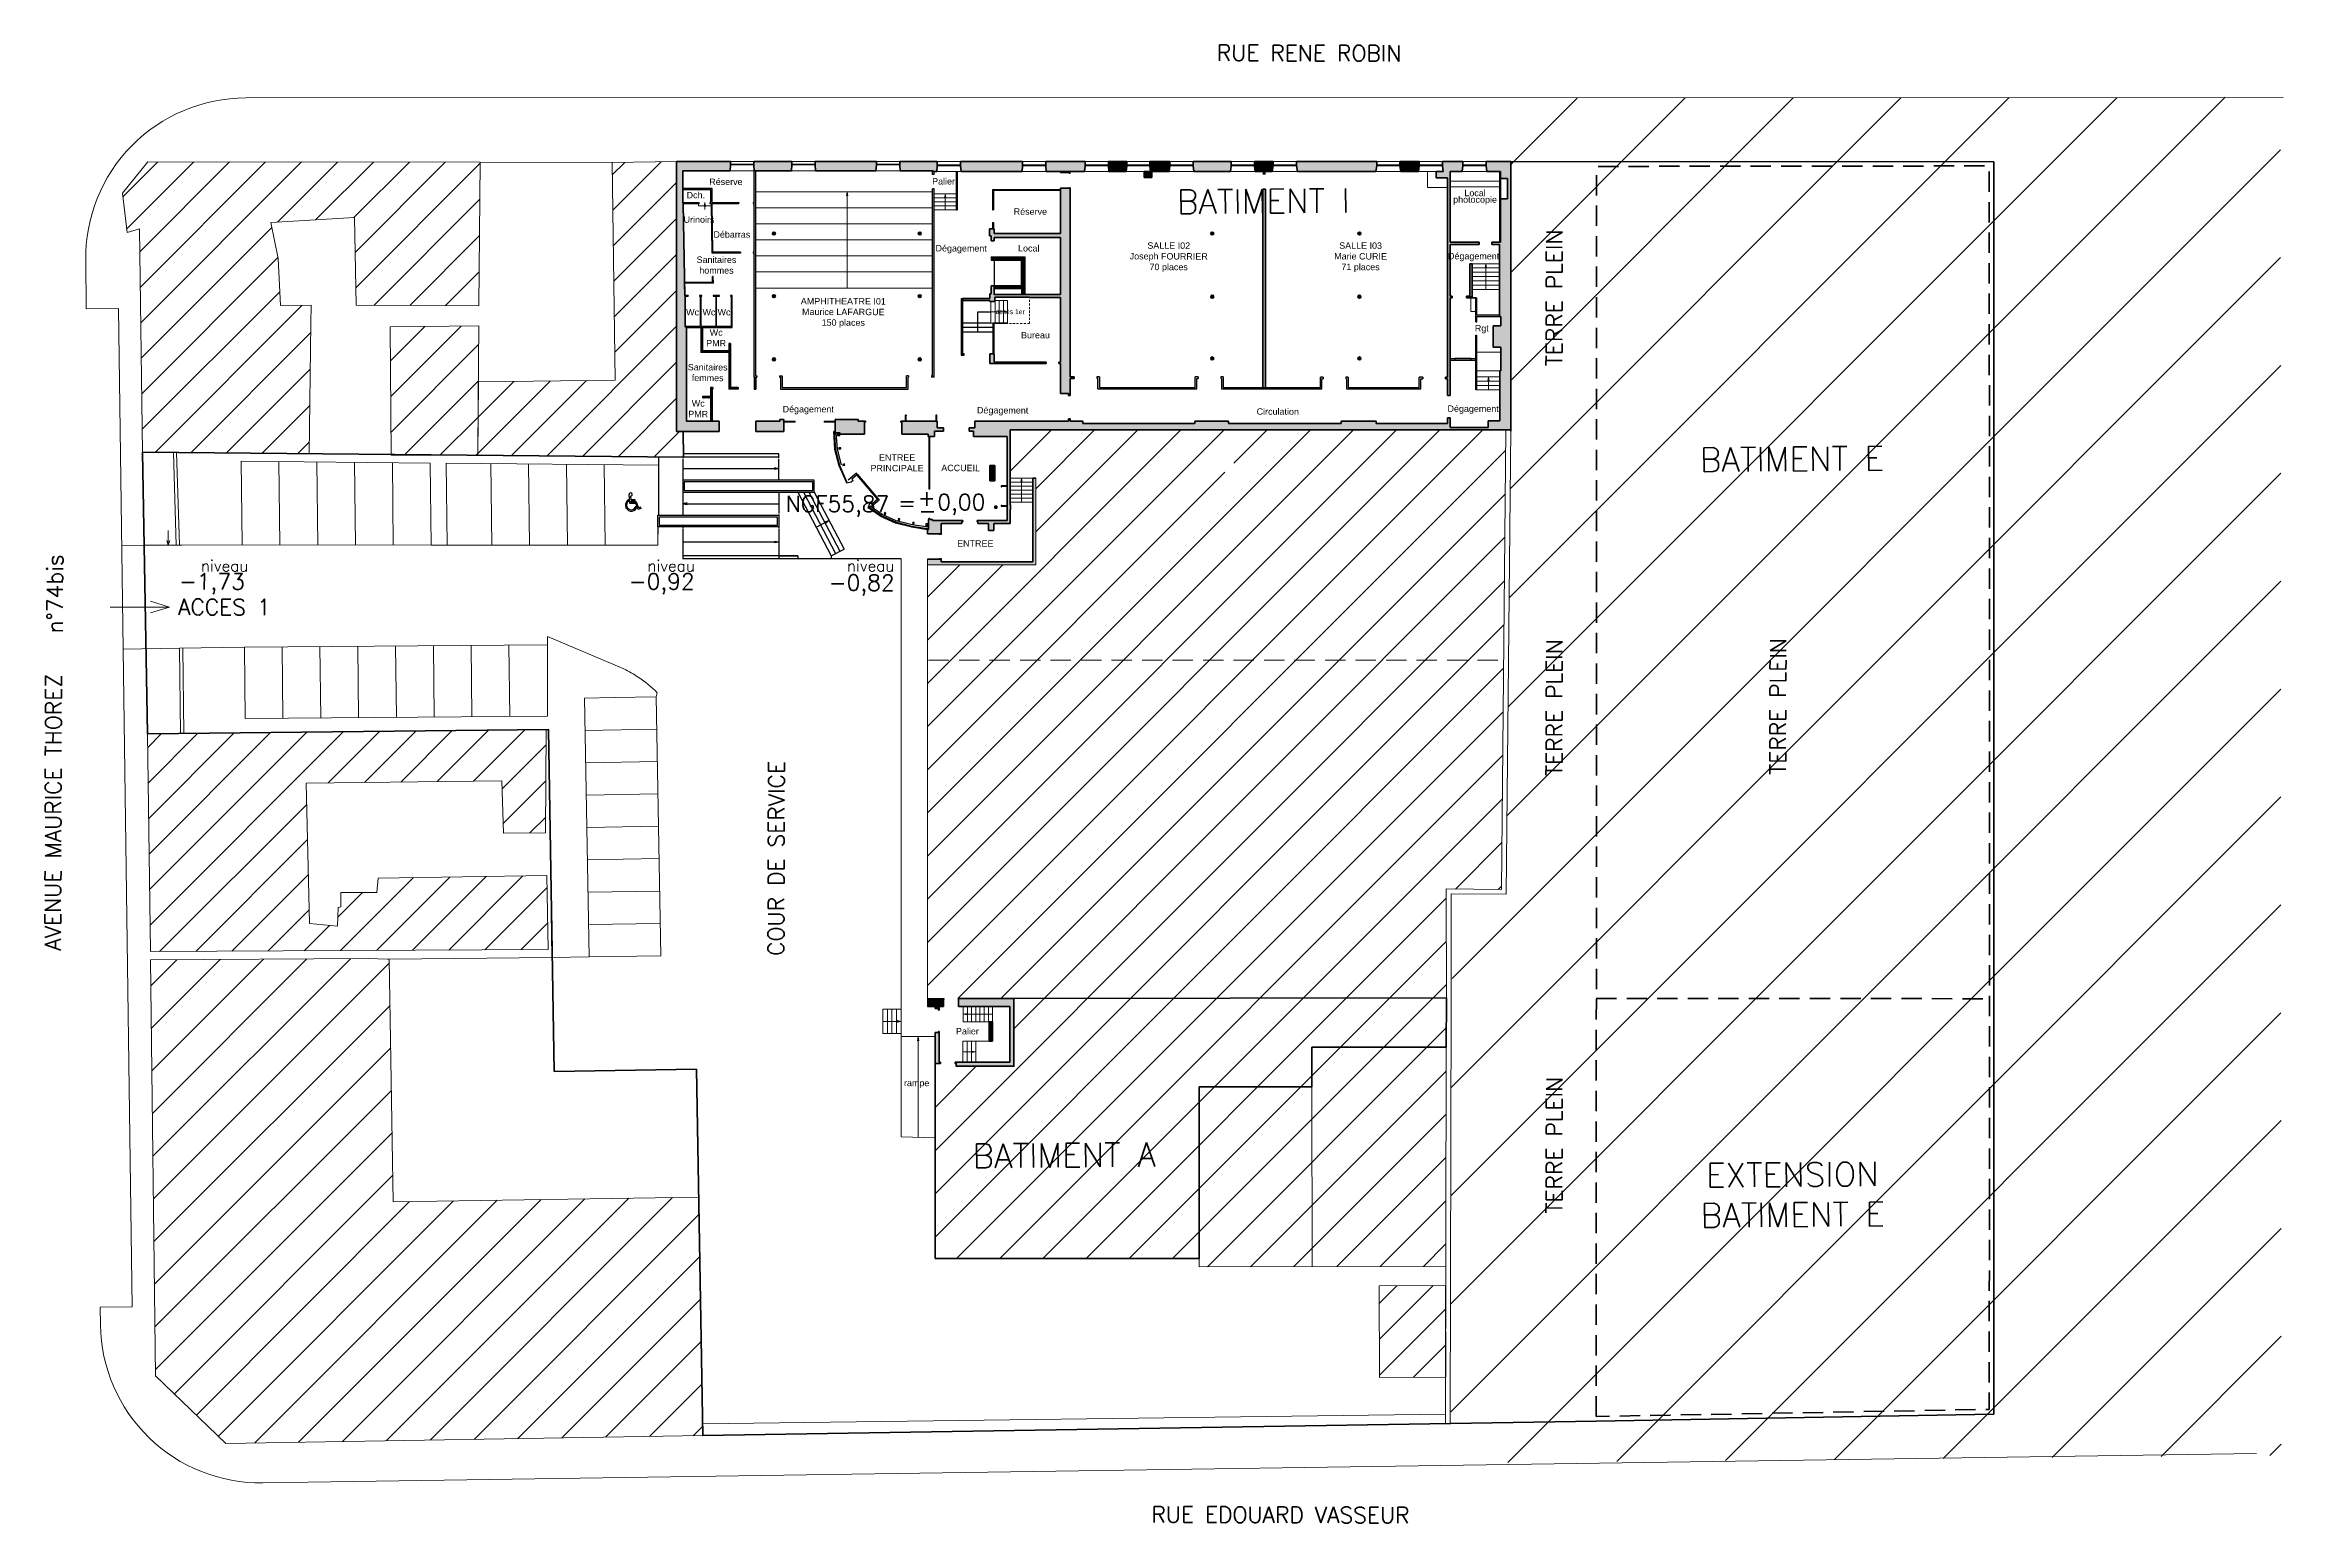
# Model space of a CAD drawing. Extents: x 11549 to 11688, y 7777 to 7869.
import ezdxf
from ezdxf.enums import TextEntityAlignment as Align

# ---------------------------------------------------------------- set-up
doc = ezdxf.new("R2010")
doc.units = 0
doc.linetypes.add('CACHEX2', pattern=[19.05, 12.7, -6.35])
doc.layers.get('0').update_dxf_attribs({"color": 50, "linetype": 'CONTINUOUS'})
doc.layers.get('DEFPOINTS').update_dxf_attribs({"linetype": 'CONTINUOUS'})
for name, color, linetype, lineweight in [('Ar0-Hatch1', 1, 'CONTINUOUS', 5), ('Ar0-Texte1', 144, 'CONTINUOUS', 15), ('Ar0-Texte2', 6, 'CONTINUOUS', 15), ('Ar1-Site', 6, 'CONTINUOUS', 18), ('Ar2-Coupe-Gras', 7, 'CONTINUOUS', 35), ('Ar2-Escalier', 6, 'CONTINUOUS', 9), ('Ar2-Maçon', 7, 'CONTINUOUS', 35), ('Ar2-Vue-FIN', 9, 'CONTINUOUS', 9), ('Ar6-Cloison', 3, 'CONTINUOUS', 25), ('Ar7-Menuiserie', 4, 'CONTINUOUS', 9)]:
    doc.layers.add(name, color=color, linetype=linetype, lineweight=lineweight)
doc.layers.add('LYTV_PROJET', color=11, linetype='CONTINUOUS')
doc.layers.add('LYTV_REGULARISATION', color=139, linetype='CONTINUOUS')
doc.layers.get('0').off()
doc.styles.add('arial', font='arial.ttf', dxfattribs={"width": 0.9999})
doc.styles.get("Standard").update_dxf_attribs({"font": 'romans.shx'})
pattern_1 = [(45, (11624.6388, 7847.7785), (-1.122532, 1.122532), [])]
pattern_2 = [(45, (11624.638838, 7847.778456), (-0.02245064, 0.02245064), [])]

msp = doc.modelspace()

# ---------------------------------------------------------------- texts
at = {"layer": 'Ar0-Texte1', "style": 'arial', "width": 0.9999}
for s, height, p in [('Dch.', 0.4, (11589.24, 7859.78)), ('Réserve', 0.4, (11591.12, 7860.61)), ('Palier', 0.4, (11604.71, 7860.64)), ('Local', 0.4, (11637.9, 7859.91)), ('Réserve', 0.4, (11610.13, 7858.75)), ('photocopie', 0.4, (11637.9, 7859.5)), ('Urinoirs', 0.4, (11589.44, 7858.25)), ('Débarras', 0.4, (11591.49, 7857.32)), ('Dégagement', 0.4, (11605.81, 7856.46)), ('Local', 0.4, (11610.03, 7856.46)), ('Dégagement', 0.4, (11637.81, 7855.97)), ('Wc', 0.4, (11589.04, 7852.47)), ('Wc', 0.4, (11590.06, 7852.47)), ('Wc', 0.4, (11591, 7852.47)), ('accès 1er', 0.3, (11608.87, 7852.5)), ('Rgt', 0.4, (11638.32, 7851.47)), ('Bureau', 0.4, (11610.45, 7851.04)), ('Dégagement', 0.4, (11596.26, 7846.42)), ('Dégagement', 0.4, (11608.4, 7846.35)), ('Circulation', 0.4, (11625.58, 7846.27)), ('Dégagement', 0.4, (11637.78, 7846.45)), ('ENTREE', 0.4, (11606.69, 7838.04)), ('Palier', 0.4, (11606.2, 7807.6)), ('rampe', 0.4, (11603.03, 7804.37))]:
    msp.add_text(s, height=height, rotation=359.8435, dxfattribs=at).set_placement(p, align=Align.MIDDLE_CENTER)
at = {"layer": 'Ar0-Texte1', "char_height": 0.4, "attachment_point": 5, "rotation": 359.8435, "style": 'arial'}
for s, insert, width in [('Sanitaires \\Phommes', (11590.53, 7855.41), 6.3596), ('{SALLE I02\\PJoseph FOURRIER\\P70 places}', (11618.77, 7855.9), 6.3596), ('{SALLE I03\\PMarie CURIE\\P71 places}', (11630.75, 7855.9), 6.3596), ('{AMPHITHEATRE I01\\PMaurice LAFARGUE\\P150 places}', (11598.45, 7852.43), 6.3596), ('{Wc PMR}', (11590.51, 7850.87), 1), ('Sanitaires femmes', (11589.98, 7848.7), 1.3808), ('{Wc PMR}', (11589.39, 7846.45), 1.3808)]:
    msp.add_mtext(s, dxfattribs=dict(at, insert=insert, width=width))
at = {"layer": 'Ar0-Texte2', "width": 0.9999}
for s, p in [('= ', (11602.78, 7840.57)), ('+ ', (11604, 7840.89)), ('- ', (11604.05, 7840.08))]:
    msp.add_text(s, height=1, rotation=359.8435, dxfattribs=at).set_placement(p, align=Align.MIDDLE_CENTER)
at = {"layer": 'Ar0-Texte2', "attachment_point": 5}
for s, insert, char_height, width, rotation in [('RUE RENE ROBIN', (11627.54, 7868.64), 1, 40, 359.8435), ('BATIMENT I', (11624.68, 7859.4), 1.5, 67.0401, 0.4562), ('{TERRE PLEIN}', (11642.84, 7853.37), 1, 40, 89.8435), ('BATIMENT E', (11657.69, 7843.31), 1.5, 67.0401, 0.4562), ('NGF55,87', (11598.09, 7840.36), 1, 40, 359.8435), ('0,00', (11605.82, 7840.47), 1, 40, 359.8435), ('{n°74bis}', (11549.22, 7834.89), 1, 40, 89.8435), ('-1,73', (11559.02, 7835.52), 1, 40, 359.8435), ('niveau', (11559.82, 7836.64), 0.7, 40, 359.8435), ('-0,92', (11587.11, 7835.52), 1, 40, 359.8435), ('niveau', (11587.7, 7836.64), 0.7, 40, 359.8435), ('niveau', (11600.16, 7836.64), 0.7, 40, 359.8435), ('-0,82', (11599.6, 7835.44), 1, 40, 359.8435), ('ACCES 1', (11559.8, 7834.07), 1, 40, 359.8435), ('{TERRE PLEIN}', (11656.81, 7827.87), 1, 40, 89.8435), ('{TERRE PLEIN}', (11642.84, 7827.8), 1, 40, 89.8435), ('AVENUE MAURICE THOREZ', (11549.11, 7821.26), 1, 40, 89.8435), ('COUR DE SERVICE', (11594.26, 7818.38), 1, 40, 89.8435), ('{TERRE PLEIN}', (11642.84, 7800.49), 1, 40, 89.8435), ('BATIMENT A', (11612.24, 7799.86), 1.5, 67.0401, 0.4562), ('EXTENSION\\PBATIMENT E', (11657.73, 7797.4), 1.5, 67.0401, 0.4562), ('RUE EDOUARD VASSEUR', (11625.75, 7777.42), 1, 40, 359.8435)]:
    msp.add_mtext(s, dxfattribs=dict(at, insert=insert, char_height=char_height, width=width, rotation=rotation))
at = {"layer": 'LYTV_REGULARISATION', "style": 'arial', "width": 0.9999}
msp.add_text('ACCUEIL', height=0.4, rotation=359.8435, dxfattribs=at).set_placement((11605.78, 7842.75), align=Align.MIDDLE_CENTER)
at = {"layer": 'LYTV_REGULARISATION', "insert": (11601.81, 7843.07), "char_height": 0.4, "width": 4.3872, "attachment_point": 5, "rotation": 359.8435, "style": 'arial'}
msp.add_mtext('{ENTREE PRINCIPALE}', dxfattribs=at)

# ---------------------------------------------------------------- blocks, each defined once
blk = doc.blocks.new('P_PLT_017')
for p, q in [((-47, 21), (-37, 17)), ((-44, 17), (-46, 20)), ((-37, 7), (-44, 17)), ((-37, 17), (-26, 10)), ((-27, 3), (-37, 7)), ((-29, 16), (-36, 25)), ((-35, 25), (-25, 20)), ((-30, 40), (-30, 27)), ((-21, 31), (-30, 39)), ((-30, 27), (-20, 17)), ((-19, 7), (-29, 16)), ((-16, -1), (-27, 3)), ((-26, 10), (-16, -1)), ((-25, 20), (-15, 13)), ((-5, 5), (-21, 31)), ((-20, 17), (-5, 5)), ((-10, 3), (-19, 7)), ((-18, 48), (-14, 37)), ((-18, 38), (-18, 48)), ((-16, 27), (-18, 38)), ((-9, 18), (-16, 27)), ((-15, 13), (-10, 3)), ((-14, 37), (-9, 18)), ((-8, 15), (-6, 25)), ((-2, 4), (-8, 15)), ((-6, 25), (-3, 15)), ((-4, 50), (-2, 30)), ((-4, 30), (-4, 50)), ((-3, 19), (-4, 30)), ((1, 9), (-3, 19)), ((-3, 15), (-2, 4)), ((-2, 30), (-1, 20)), ((-2, 4), (-2, 3)), ((-1, 20), (0, 9)), ((0, 9), (1, 7)), ((4, 15), (5, 25)), ((4, 4), (4, 15)), ((8, 13), (4, 4)), ((5, 25), (12, 37)), ((5, 3), (11, 13)), ((13, 9), (5, 3)), ((15, 24), (8, 13)), ((9, -2), (21, 2)), ((11, 13), (22, 17)), ((12, 37), (23, 45)), ((24, 14), (13, 9)), ((13, 4), (26, 11)), ((28, 7), (13, 4)), ((14, 18), (24, 29)), ((24, 21), (14, 18)), ((20, 35), (15, 24)), ((23, 45), (20, 35)), ((21, 2), (32, 2)), ((22, 17), (35, 19)), ((35, 33), (24, 21)), ((24, 29), (35, 33)), ((35, 19), (24, 14)), ((26, 11), (36, 14)), ((38, 9), (28, 7)), ((32, 2), (42, -1)), ((36, 14), (49, 14)), ((49, 14), (38, 9)), ((-36, -8), (-47, -12)), ((-47, -12), (-36, -13)), ((-43, -1), (-32, 0)), ((-32, -6), (-43, -1)), ((-42, -29), (-32, -20)), ((-39, -20), (-42, -29)), ((-22, -14), (-39, -20)), ((-26, -7), (-36, -8)), ((-36, -13), (-26, -14)), ((-32, 0), (-18, 0)), ((-22, -7), (-32, -6)), ((-32, -20), (-22, -14)), ((-29, -33), (-19, -22)), ((-27, -22), (-29, -33)), ((-18, -12), (-27, -22)), ((-14, -8), (-26, -7)), ((-26, -14), (-16, -10)), ((-12, -6), (-22, -7)), ((-20, -30), (-22, -40)), ((-22, -40), (-21, -49)), ((-21, -49), (-18, -41)), ((-13, -19), (-20, -30)), ((-19, -22), (-9, -12)), ((-18, 0), (-12, -1)), ((-18, -7), (-18, -7)), ((-8, -9), (-18, -12)), ((-18, -41), (-12, -30)), ((-16, -10), (-14, -8)), ((-2, -10), (-13, -19)), ((-12, -1), (-1, -6)), ((-1, -6), (-12, -6)), ((-12, -30), (-9, -20)), ((-9, -12), (-8, -9)), ((-9, -20), (-1, -10)), ((-1, -14), (-2, -30)), ((-2, -30), (-2, -41)), ((-2, -41), (3, -51)), ((0, -13), (-1, -13)), ((4, -30), (0, -13)), ((11, -16), (2, -3)), ((2, -3), (3, -18)), ((3, -18), (8, -28)), ((3, -51), (4, -40)), ((4, -40), (4, -30)), ((7, -4), (19, -7)), ((11, -7), (8, -5)), ((8, -28), (20, -41)), ((21, -4), (9, -2)), ((16, -17), (11, -7)), ((15, -27), (11, -16)), ((20, -41), (15, -27)), ((24, -11), (16, -5)), ((16, -5), (34, -8)), ((33, -28), (16, -17)), ((19, -23), (18, -22)), ((18, -22), (19, -33)), ((19, -7), (28, -18)), ((27, -32), (19, -23)), ((19, -33), (30, -41)), ((32, -4), (21, -4)), ((33, -16), (24, -11)), ((30, -41), (27, -32)), ((28, -18), (33, -28)), ((42, -1), (32, -4)), ((42, -16), (33, -16)), ((34, -8), (44, -11)), ((50, -16), (42, -16)), ((44, -11), (50, -16))]:
    blk.add_line(p, q)
blk = doc.blocks.new('SYMB HANDI')
for p, q in [((-0.31, 0.49), (-0.33, 0.67)), ((-0.18, 0.22), (-0.28, 1.31)), ((0.55, 0.22), (-0.18, 0.22)), ((-0.1, 1.13), (-0.06, 0.67)), ((0.48, 0.67), (-0.06, 0.67)), ((-0.05, 0.51), (-0.04, 0.38)), ((0.48, 0.51), (-0.05, 0.51)), ((0.66, 0.38), (-0.04, 0.38)), ((0.48, 0.51), (0.48, 0.67)), ((0.86, -0.56), (0.55, 0.22)), ((0.95, -0.36), (0.66, 0.38)), ((0.66, -0.35), (0.57, -0.13)), ((1.23, -0.42), (0.86, -0.56)), ((1.17, -0.27), (0.95, -0.36)), ((1.23, -0.42), (1.17, -0.27))]:
    blk.add_line(p, q)
for centre, radius, start, end in [((0, 0), 0.743, 116.1872, 332.1153), ((0, 0), 0.583, 122.4297, 347.4422), ((-0.08, 1.33), 0.202, 263.0201, 184.9956)]:
    blk.add_arc(centre, radius, start, end)
blk = doc.blocks.new('*U18')
blk.add_lwpolyline([(0.2, 0.1, 1.26, 0.885, 0), (-3.6, -1.2, 0.885, 0.506, 0), (-3.6, 0.1, 0.506, 0.126, 0), (-8.8, -1.5, 0.126, 1.26, 0), (-5.9, -0.6, 1.26, 1.26, 0)], format="xyseb")
blk = doc.blocks.new('ETI_NIV NGF')
at = {"start_tangent": (0, -1), "end_tangent": (0, -1)}
for points in [[(-207, -27.9), (-206.8, -31.9), (-206.3, -36), (-205.5, -40), (-204.4, -43.9), (-203.1, -47.8), (-201.4, -51.5), (-197.2, -58.7), (-192.1, -65.4), (-186.2, -71.6), (-179.4, -77.3), (-172, -82.5), (-163.9, -87.1), (-155.2, -91.1), (-146.1, -94.6), (-136.5, -97.5), (-126.6, -99.8), (-116.4, -101.5), (-106.1, -102.5), (-95.6, -103), (-85.1, -102.8), (-74.7, -102.1), (-64.4, -100.7), (-54.4, -98.7), (-44.6, -96.1), (-35.2, -92.9), (-26.3, -89.1), (-18, -84.8), (-10.2, -79.9), (-3.1, -74.5), (3.3, -68.6), (8.9, -62.1), (13.5, -55.2), (15.4, -51.5), (17.1, -47.7), (18.5, -43.9), (19.6, -40), (20.4, -36), (20.9, -31.9), (21, -27.9), (20.9, -23.8), (20.4, -19.8), (19.6, -15.8), (18.5, -11.9), (17.1, -8), (15.4, -4.2), (13.5, -0.6), (8.9, 6.4), (3.3, 12.8), (-3.1, 18.8), (-10.2, 24.2), (-18, 29.1), (-26.3, 33.4), (-35.2, 37.1), (-44.6, 40.3), (-54.4, 42.9), (-64.4, 44.9), (-74.7, 46.3), (-85.1, 47.1), (-95.6, 47.2), (-106.1, 46.8), (-116.4, 45.7), (-126.6, 44), (-136.5, 41.7), (-146.1, 38.8), (-155.2, 35.3), (-163.9, 31.3), (-172, 26.7), (-179.4, 21.5), (-186.2, 15.9), (-192.1, 9.6), (-197.2, 2.9), (-201.4, -4.3), (-203.1, -8), (-204.4, -11.9), (-205.5, -15.8), (-206.3, -19.8), (-206.8, -23.8), (-207, -27.9)], [(-206, -27.9), (-205.8, -31.9), (-205.4, -35.8), (-204.6, -39.7), (-203.5, -43.6), (-202.1, -47.4), (-200.5, -51.1), (-196.4, -58.1), (-191.4, -64.8), (-185.5, -70.9), (-178.8, -76.5), (-171.4, -81.6), (-163.4, -86.2), (-154.8, -90.2), (-145.8, -93.6), (-136.3, -96.5), (-126.4, -98.8), (-116.3, -100.5), (-106, -101.5), (-95.6, -102), (-85.2, -101.9), (-74.8, -101.1), (-64.6, -99.7), (-54.6, -97.7), (-44.9, -95.1), (-35.6, -92), (-26.8, -88.2), (-18.5, -84), (-10.7, -79.1), (-3.7, -73.8), (2.6, -67.9), (8.1, -61.5), (12.6, -54.7), (14.5, -51.1), (16.2, -47.4), (17.5, -43.6), (18.6, -39.7), (19.4, -35.8), (19.9, -31.9), (20, -27.9), (19.9, -23.9), (19.4, -19.9), (18.6, -16), (17.5, -12.2), (16.2, -8.4), (14.5, -4.7), (12.6, -1.1), (8.1, 5.7), (2.6, 12.1), (-3.7, 18), (-10.7, 23.4), (-18.5, 28.2), (-26.8, 32.5), (-35.6, 36.2), (-44.9, 39.4), (-54.6, 41.9), (-64.6, 43.9), (-74.8, 45.3), (-85.2, 46.1), (-95.6, 46.2), (-106, 45.8), (-116.3, 44.7), (-126.4, 43), (-136.3, 40.7), (-145.8, 37.9), (-154.8, 34.4), (-163.4, 30.4), (-171.4, 25.8), (-178.8, 20.7), (-185.5, 15.1), (-191.4, 9), (-196.4, 2.4), (-200.5, -4.7), (-202.1, -8.4), (-203.5, -12.2), (-204.6, -16), (-205.4, -19.9), (-205.8, -23.9), (-206, -27.9)], [(-205, -27.9), (-204.8, -31.8), (-204.4, -35.7), (-203.6, -39.5), (-202.5, -43.3), (-201.2, -47), (-199.6, -50.6), (-195.6, -57.6), (-190.6, -64.1), (-184.8, -70.2), (-178.2, -75.7), (-170.9, -80.8), (-163, -85.3), (-154.5, -89.3), (-145.4, -92.7), (-136, -95.5), (-126.2, -97.8), (-116.2, -99.5), (-105.9, -100.5), (-95.6, -101), (-85.2, -100.9), (-74.9, -100.1), (-64.7, -98.7), (-54.8, -96.7), (-45.2, -94.2), (-36, -91), (-27.2, -87.3), (-18.9, -83.1), (-11.3, -78.3), (-4.4, -73), (1.9, -67.2), (7.3, -60.9), (11.8, -54.2), (13.6, -50.6), (15.2, -47), (16.6, -43.3), (17.6, -39.5), (18.4, -35.7), (18.9, -31.8), (19, -27.9), (18.9, -24), (18.4, -20.1), (17.6, -16.3), (16.6, -12.5), (15.2, -8.8), (13.6, -5.1), (11.8, -1.6), (7.3, 5.1), (1.9, 11.4), (-4.4, 17.2), (-11.3, 22.5), (-18.9, 27.3), (-27.2, 31.6), (-36, 35.3), (-45.2, 38.4), (-54.8, 41), (-64.7, 42.9), (-74.9, 44.3), (-85.2, 45.1), (-95.6, 45.2), (-105.9, 44.8), (-116.2, 43.7), (-126.2, 42), (-136, 39.8), (-145.4, 36.9), (-154.5, 33.5), (-163, 29.5), (-170.9, 25), (-178.2, 19.9), (-184.8, 14.4), (-190.6, 8.3), (-195.6, 1.8), (-199.6, -5.1), (-201.2, -8.8), (-202.5, -12.5), (-203.6, -16.3), (-204.4, -20.1), (-204.8, -24), (-205, -27.9)], [(-204, -27.9), (-203.8, -31.7), (-203.4, -35.5), (-202.6, -39.3), (-201.6, -43), (-200.3, -46.6), (-198.7, -50.2), (-194.8, -57), (-189.9, -63.5), (-184.1, -69.4), (-177.6, -74.9), (-170.4, -79.9), (-162.5, -84.4), (-154.1, -88.3), (-145.1, -91.7), (-135.7, -94.6), (-126, -96.8), (-116, -98.5), (-105.8, -99.5), (-95.6, -100), (-85.2, -99.9), (-75, -99.1), (-64.9, -97.7), (-55, -95.8), (-45.5, -93.2), (-36.3, -90.1), (-27.6, -86.4), (-19.4, -82.2), (-11.9, -77.5), (-5, -72.2), (1.1, -66.5), (6.5, -60.3), (10.9, -53.7), (12.7, -50.2), (14.3, -46.6), (15.6, -43), (16.7, -39.3), (17.4, -35.5), (17.9, -31.7), (18, -27.9), (17.9, -24.1), (17.4, -20.3), (16.7, -16.5), (15.6, -12.8), (14.3, -9.1), (12.7, -5.6), (10.9, -2.1), (6.5, 4.5), (1.1, 10.7), (-5, 16.5), (-11.9, 21.7), (-19.4, 26.4), (-27.6, 30.7), (-36.3, 34.3), (-45.5, 37.5), (-55, 40), (-64.9, 42), (-75, 43.3), (-85.2, 44.1), (-95.6, 44.2), (-105.8, 43.8), (-116, 42.7), (-126, 41.1), (-135.7, 38.8), (-145.1, 36), (-154.1, 32.6), (-162.5, 28.6), (-170.4, 24.1), (-177.6, 19.2), (-184.1, 13.7), (-189.9, 7.7), (-194.8, 1.3), (-198.7, -5.6), (-200.3, -9.1), (-201.6, -12.8), (-202.6, -16.5), (-203.4, -20.3), (-203.8, -24.1), (-204, -27.9)], [(-203, -27.9), (-202.4, -35.4), (-200.6, -42.7), (-197.8, -49.8), (-193.9, -56.5), (-189.1, -62.8), (-183.4, -68.7), (-177, -74.1), (-169.8, -79.1), (-162, -83.5), (-153.7, -87.4), (-144.8, -90.8), (-135.5, -93.6), (-125.8, -95.8), (-115.9, -97.5), (-105.8, -98.6), (-95.5, -99), (-85.3, -98.9), (-75.1, -98.1), (-65.1, -96.7), (-55.3, -94.8), (-45.8, -92.3), (-36.7, -89.2), (-28, -85.5), (-19.9, -81.3), (-12.4, -76.7), (-5.6, -71.5), (0.4, -65.8), (5.7, -59.7), (10, -53.2), (13.4, -46.3), (15.7, -39), (16.9, -31.6), (16.9, -24.1), (15.7, -16.7), (13.4, -9.5), (10, -2.6), (5.7, 3.9), (0.4, 10), (-5.6, 15.7), (-12.4, 20.9), (-19.9, 25.6), (-28, 29.8), (-36.7, 33.4), (-45.8, 36.5), (-55.3, 39), (-65.1, 41), (-75.1, 42.3), (-85.3, 43.1), (-95.5, 43.2), (-105.8, 42.8), (-115.9, 41.7), (-125.8, 40.1), (-135.5, 37.8), (-144.8, 35), (-153.7, 31.6), (-162, 27.7), (-169.8, 23.3), (-177, 18.4), (-183.4, 12.9), (-189.1, 7), (-193.9, 0.7), (-197.8, -6), (-200.6, -13.1), (-202.4, -20.4), (-203, -27.9)]]:
    blk.add_spline(points, degree=3, dxfattribs=at)
at = {"style": 'arial', "width": 0.9999}
blk.add_text('NIVEAU NGF', height=17, dxfattribs=at).set_placement((-93, 5.4), align=Align.MIDDLE_CENTER)
blk.add_attdef('+000,00', text='', height=40, dxfattribs=at).set_placement((-93, -32.9), align=Align.MIDDLE_CENTER)

# ---------------------------------------------------------------- hatches: boundary and pattern name
at = {"layer": 'Ar0-Hatch1'}
h = msp.add_hatch(dxfattribs=at)
h.set_pattern_fill('ANSI31', color=256, scale=1.5)
h.paths.add_polyline_path([(11688.2, 7865.89), (11640.13, 7865.83), (11640.13, 7845.13), (11640.13, 7845.04), (11639.84, 7816.11), (11636.48, 7816.11), (11636.48, 7809.23), (11636.39, 7809.23), (11636.38, 7780.65), (11688.24, 7781.13)])
for points in [[(11591.41, 7861.66), (11591.41, 7861.87), (11588.04, 7861.87), (11588.04, 7845.03), (11588.45, 7845.03), (11590.7, 7845.03), (11590.7, 7845.67), (11590.55, 7845.67), (11590.48, 7845.67), (11588.66, 7845.67), (11588.66, 7847.75), (11588.66, 7847.8), (11588.66, 7849.57), (11588.66, 7849.63), (11588.66, 7851.52), (11588.58, 7851.57), (11588.58, 7853.47), (11588.55, 7853.52), (11588.54, 7854.28), (11588.54, 7854.28), (11588.54, 7854.33), (11588.54, 7854.33), (11588.46, 7859.23), (11588.43, 7859.32), (11588.43, 7860.11), (11588.43, 7860.2), (11588.43, 7861.3), (11591.38, 7861.3)], [(11595.24, 7861.87), (11592.86, 7861.87), (11592.86, 7861.66), (11592.89, 7861.3), (11592.89, 7859.32), (11592.83, 7859.32), (11592.83, 7859.25), (11592.89, 7859.25), (11592.89, 7856.22), (11592.82, 7856.22), (11592.82, 7856.16), (11592.89, 7856.16), (11592.89, 7851.52), (11592.89, 7849.97), (11592.89, 7849.63), (11592.89, 7849.32), (11592.89, 7848.41), (11593.04, 7848.41), (11593.04, 7848.51), (11592.99, 7848.51), (11592.99, 7861.3), (11595.22, 7861.3), (11595.24, 7861.66)], [(11600.48, 7861.3), (11600.52, 7861.66), (11600.52, 7861.87), (11596.69, 7861.87), (11596.69, 7861.66), (11596.71, 7861.3)], [(11604.02, 7861.3), (11604.02, 7861.06), (11604.12, 7861.06), (11604.12, 7861.25), (11604.29, 7861.25), (11604.32, 7861.61), (11604.32, 7861.87), (11601.97, 7861.87), (11601.97, 7861.66), (11602.01, 7861.3)], [(11609.62, 7861.25), (11609.64, 7861.61), (11609.64, 7861.87), (11605.77, 7861.87), (11605.77, 7861.61), (11605.81, 7861.25)], [(11640.13, 7845.13), (11640.13, 7861.87), (11638.59, 7861.87), (11638.59, 7861.61), (11638.64, 7861.25), (11639.49, 7861.25), (11639.49, 7860.81), (11639.92, 7860.81), (11639.92, 7859.55), (11639.49, 7859.55), (11639.49, 7856.84), (11638.95, 7856.84), (11638.95, 7856.7), (11639.42, 7856.7), (11639.42, 7853.88), (11639.42, 7852.31), (11638.02, 7852.31), (11638.02, 7853.37), (11637.95, 7853.37), (11637.95, 7851.86), (11638.02, 7851.86), (11638.02, 7852.21), (11639.5, 7852.21), (11639.5, 7851.62), (11639.04, 7851.62), (11639.04, 7850.29), (11639.5, 7850.29), (11639.5, 7848.81), (11639.45, 7848.81), (11639.45, 7848.71), (11639.45, 7847.63), (11639.45, 7845.7), (11638.72, 7845.7), (11638.72, 7845.28), (11636.34, 7845.28), (11636.34, 7845.87), (11636.18, 7845.87), (11636.18, 7845.52), (11631.73, 7845.52), (11631.73, 7845.67), (11629.53, 7845.67), (11629.53, 7845.52), (11622.51, 7845.52), (11622.51, 7845.67), (11620.41, 7845.67), (11620.41, 7845.52), (11613.4, 7845.52), (11613.4, 7845.67), (11612.62, 7845.67), (11612.62, 7845.82), (11612.51, 7845.82), (11612.51, 7845.67), (11606.66, 7845.67), (11606.66, 7845.25), (11606.3, 7845.25), (11606.3, 7845.05), (11606.59, 7845.05), (11606.59, 7844.71), (11608.68, 7844.71), (11608.68, 7839.47), (11606.81, 7839.47), (11606.81, 7839.39), (11606.86, 7839.39), (11606.86, 7839.28), (11607.52, 7839.28), (11607.52, 7838.84), (11607.84, 7838.84), (11607.84, 7839.28), (11608.87, 7839.28), (11608.87, 7840.16), (11608.89, 7840.16), (11608.89, 7840.46), (11608.87, 7840.46), (11608.87, 7845.13)], [(11612.62, 7861.15), (11612.62, 7861.25), (11613.52, 7861.25), (11613.55, 7861.61), (11613.55, 7861.87), (11611.09, 7861.87), (11611.09, 7861.61), (11611.11, 7861.25), (11612.01, 7861.25), (11612.01, 7861.19), (11612.55, 7861.19), (11612.55, 7861.15)], [(11616.12, 7861.25), (11616.15, 7861.61), (11616.15, 7861.87), (11615, 7861.87), (11615, 7861.61), (11615.03, 7861.25)], [(11618.8, 7861.25), (11618.84, 7861.61), (11618.84, 7861.87), (11617.6, 7861.87), (11617.6, 7861.61), (11617.63, 7861.25), (11617.72, 7861.25)], [(11622.63, 7861.25), (11622.67, 7861.61), (11622.67, 7861.87), (11620.29, 7861.87), (11620.29, 7861.61), (11620.33, 7861.25)], [(11625.24, 7861.25), (11625.3, 7861.61), (11625.3, 7861.87), (11624.12, 7861.87), (11624.12, 7861.61), (11624.17, 7861.25), (11624.64, 7861.25), (11624.64, 7861.05), (11624.82, 7861.05), (11624.82, 7861.25)], [(11631.71, 7861.25), (11631.76, 7861.61), (11631.76, 7861.87), (11626.75, 7861.87), (11626.75, 7861.61), (11626.81, 7861.25)], [(11634.36, 7861.25), (11634.41, 7861.61), (11634.41, 7861.87), (11633.21, 7861.87), (11633.21, 7861.61), (11633.26, 7861.25)], [(11637.09, 7861.25), (11637.14, 7861.61), (11637.14, 7861.87), (11635.86, 7861.87), (11635.86, 7861.61), (11635.91, 7861.25), (11635.47, 7861.25), (11635.47, 7860.85), (11636.18, 7860.85), (11636.18, 7848.41), (11636.06, 7848.41), (11636.06, 7848.31), (11636.18, 7848.31), (11636.18, 7847.28), (11636.34, 7847.28), (11636.34, 7853.37), (11636.47, 7853.37), (11636.47, 7853.48), (11636.34, 7853.48), (11636.34, 7856.7), (11638.15, 7856.7), (11638.15, 7856.84), (11636.34, 7856.84), (11636.34, 7861.25)], [(11590.26, 7859.32), (11590.26, 7860.2), (11588.43, 7860.2), (11588.43, 7860.11), (11590.18, 7860.11), (11590.18, 7859.32), (11590.14, 7859.32), (11590.14, 7859.23), (11590.21, 7859.23), (11590.26, 7856.16), (11592.02, 7856.16), (11592.02, 7856.19), (11592.02, 7856.19), (11592.02, 7856.22), (11590.31, 7856.22), (11590.26, 7859.25), (11591.93, 7859.25), (11591.93, 7859.29), (11591.93, 7859.29), (11591.93, 7859.32)], [(11604.12, 7848.41), (11604.12, 7860.16), (11604.02, 7860.16), (11604.02, 7848.51), (11603.95, 7848.51), (11603.95, 7848.41)], [(11612.62, 7848.43), (11612.62, 7860.24), (11612.58, 7860.24), (11612.58, 7860.24), (11612.55, 7860.24), (11612.55, 7860.21), (11612.01, 7860.21), (11612.01, 7860.13), (11611.16, 7860.13), (11611.16, 7860.06), (11612.01, 7860.06), (11612.01, 7857.38), (11607.87, 7857.38), (11607.87, 7857.68), (11607.83, 7857.68), (11607.83, 7858.06), (11607.76, 7858.06), (11607.76, 7857.68), (11607.58, 7857.68), (11607.58, 7857.23), (11607.69, 7857.23), (11607.69, 7856.92), (11607.88, 7856.92), (11607.88, 7857.13), (11612.01, 7857.13), (11612.01, 7853.57), (11607.88, 7853.57), (11607.88, 7854.12), (11607.74, 7854.12), (11607.72, 7854.12), (11607.69, 7854.12), (11607.69, 7853.62), (11607.61, 7853.62), (11607.61, 7853.32), (11605.92, 7853.32), (11605.92, 7853.2), (11607.61, 7853.2), (11607.61, 7853.14), (11607.92, 7853.14), (11607.92, 7853.41), (11610.08, 7853.41), (11610.08, 7853.38), (11612.01, 7853.38), (11612.01, 7849.36), (11611.91, 7849.36), (11611.91, 7849.27), (11612.01, 7849.27), (11612.01, 7847.39), (11612.51, 7847.39), (11612.51, 7847.28), (11612.62, 7847.28), (11612.62, 7848.33), (11612.86, 7848.33), (11612.86, 7848.43)], [(11607.83, 7858.86), (11607.83, 7860.06), (11609.85, 7860.06), (11609.85, 7860.13), (11607.76, 7860.13), (11607.76, 7858.86)], [(11617.72, 7860.87), (11617.72, 7861.25), (11617.24, 7861.25), (11617.24, 7860.87)], [(11628.34, 7847.68), (11628.34, 7848.31), (11628.41, 7848.31), (11628.41, 7848.41), (11628.24, 7848.41), (11628.24, 7847.78), (11624.82, 7847.78), (11624.82, 7860.15), (11624.64, 7860.15), (11624.64, 7847.78), (11622.17, 7847.78), (11622.17, 7848.43), (11622.02, 7848.43), (11622.02, 7848.33), (11622.07, 7848.33), (11622.07, 7847.68)], [(11589.44, 7859.23), (11589.44, 7859.32), (11588.43, 7859.32), (11588.46, 7859.23)], [(11594.12, 7857.47, 1), (11594.12, 7857.29, 1)], [(11603.22, 7857.47, 1), (11603.22, 7857.29, 1)], [(11590.34, 7854.28), (11590.33, 7854.69), (11590.28, 7854.69), (11590.29, 7854.33), (11588.54, 7854.33), (11588.54, 7854.28)], [(11588.77, 7853.52), (11588.55, 7853.52), (11588.58, 7853.47), (11588.77, 7853.47)], [(11589.62, 7853.47), (11589.62, 7853.52), (11589.47, 7853.52), (11589.47, 7853.47), (11589.52, 7853.47), (11589.52, 7851.57), (11588.58, 7851.57), (11588.66, 7851.52), (11589.66, 7851.52), (11590.55, 7851.52), (11590.57, 7851.52), (11590.59, 7851.52), (11590.6, 7851.52), (11590.96, 7851.52), (11591.5, 7851.52), (11591.5, 7853.52), (11591.41, 7853.52), (11591.41, 7853.47), (11591.45, 7853.47), (11591.45, 7851.57), (11590.54, 7851.57), (11590.54, 7853.47), (11590.71, 7853.47), (11590.71, 7853.52), (11590.32, 7853.52), (11590.32, 7853.47), (11590.49, 7853.47), (11590.49, 7851.57), (11589.57, 7851.57), (11589.57, 7853.47)], [(11594.12, 7853.38, 1), (11594.12, 7853.56, 1)], [(11603.22, 7853.56, 1), (11603.22, 7853.38, 1)], [(11637.72, 7853.37), (11637.72, 7853.48), (11637.37, 7853.48), (11637.37, 7853.37)], [(11607.87, 7849.36), (11607.87, 7849.88), (11607.84, 7849.88), (11607.84, 7851.76), (11608.71, 7851.76), (11608.71, 7851.79), (11607.78, 7851.79), (11607.78, 7849.88), (11607.59, 7849.88), (11607.59, 7849.27), (11611.11, 7849.27), (11611.11, 7849.36)], [(11638.02, 7847.63), (11638.02, 7851.04), (11637.95, 7851.04), (11637.95, 7847.63)], [(11594.12, 7849.44, 1), (11594.12, 7849.62, 1)], [(11603.22, 7849.44, 1), (11603.22, 7849.62, 1)], [(11602.49, 7847.67), (11602.49, 7848.41), (11602.53, 7848.41), (11602.53, 7848.51), (11602.39, 7848.51), (11602.39, 7847.77), (11594.63, 7847.77), (11594.63, 7848.51), (11594.46, 7848.51), (11594.46, 7848.41), (11594.53, 7848.41), (11594.53, 7847.67)], [(11620.53, 7847.68), (11620.53, 7848.33), (11620.6, 7848.33), (11620.6, 7848.43), (11620.43, 7848.43), (11620.43, 7847.78), (11614.44, 7847.78), (11614.44, 7848.43), (11614.28, 7848.43), (11614.28, 7848.33), (11614.34, 7848.33), (11614.34, 7847.68)], [(11634.52, 7847.68), (11634.52, 7848.31), (11634.64, 7848.31), (11634.64, 7848.41), (11634.42, 7848.41), (11634.42, 7847.78), (11629.98, 7847.78), (11629.98, 7848.41), (11629.83, 7848.41), (11629.83, 7848.31), (11629.88, 7848.31), (11629.88, 7847.68)], [(11594.74, 7845.03), (11594.74, 7845.77), (11594.48, 7845.77), (11594.48, 7845.67), (11592.98, 7845.67), (11592.98, 7845.03)], [(11599.78, 7844.91), (11599.78, 7845.6), (11599.84, 7845.6), (11599.84, 7845.67), (11599.38, 7845.67), (11599.38, 7845.77), (11597.95, 7845.77), (11597.95, 7844.95), (11598.08, 7844.95), (11598.23, 7844.95), (11598.23, 7844.91)], [(11604.32, 7845.25), (11604.32, 7845.67), (11602.05, 7845.67), (11602.05, 7845.6), (11602.1, 7845.6), (11602.1, 7844.87), (11603.74, 7844.87), (11603.74, 7844.71), (11604.14, 7844.71), (11604.14, 7845.05), (11604.7, 7845.05), (11604.7, 7845.25)], [(11610.47, 7836.71), (11610.47, 7842.12), (11610.29, 7842.12), (11610.29, 7836.89), (11604.56, 7836.89), (11604.56, 7837.06), (11604.51, 7837.06), (11603.71, 7837.06), (11603.71, 7836.71), (11603.89, 7836.71)], [(11607.91, 7841.94), (11607.91, 7842.9), (11607.61, 7842.9), (11607.61, 7841.94)], [(11608.03, 7840.24), (11608.03, 7840.36), (11607.91, 7840.36), (11607.91, 7840.24)], [(11604.56, 7838.64), (11604.56, 7839.28), (11605.86, 7839.28), (11605.86, 7839.39), (11605.91, 7839.39), (11605.91, 7839.47), (11604.03, 7839.47), (11604.03, 7839.54), (11603.85, 7839.54), (11603.85, 7839.59), (11603.8, 7839.59), (11603.8, 7839.54), (11603.76, 7839.54), (11603.76, 7838.92), (11603.71, 7838.92), (11603.71, 7838.9), (11603.71, 7838.64), (11604.51, 7838.64)], [(11604.71, 7809.15), (11604.71, 7809.57), (11604.72, 7809.57), (11604.72, 7809.64), (11603.89, 7809.64), (11603.89, 7809.64), (11603.71, 7809.64), (11603.71, 7809.15), (11604.18, 7809.15), (11604.18, 7809.02), (11604.39, 7809.02), (11604.39, 7808.92), (11604.44, 7808.92), (11604.44, 7809.15)], [(11608.85, 7809.15), (11608.85, 7805.66), (11605.43, 7805.66), (11605.43, 7805.59), (11605.5, 7805.59), (11605.5, 7805.41), (11609.1, 7805.41), (11609.1, 7809.64), (11605.64, 7809.64), (11605.64, 7809.57), (11605.65, 7809.57), (11605.65, 7809.15)], [(11607.77, 7806.97), (11607.77, 7808.19), (11607.56, 7808.19), (11607.56, 7806.97)]]:
    msp.add_hatch(color=256, dxfattribs=at).paths.add_polyline_path(points)
h = msp.add_hatch(color=256, dxfattribs=at)
edge = h.paths.add_edge_path()
edge.add_arc((11621.49, 7857.38), 0.09, 197.2252, 557.2252)
h = msp.add_hatch(color=256, dxfattribs=at)
edge = h.paths.add_edge_path()
edge.add_arc((11630.68, 7857.38), 0.09, 144.8435, 504.8435)
h = msp.add_hatch(color=256, dxfattribs=at)
h.dxf.hatch_style = 1
h.paths.add_polyline_path([(11637.72, 7855.5), (11637.57, 7855.5), (11637.57, 7853.37), (11637.72, 7853.37)])
h = msp.add_hatch(color=256, dxfattribs=at)
edge = h.paths.add_edge_path()
edge.add_arc((11621.49, 7853.44), 0.09, 197.2252, 557.2252)
h = msp.add_hatch(color=256, dxfattribs=at)
edge = h.paths.add_edge_path()
edge.add_arc((11630.68, 7853.44), 0.09, 144.8435, 504.8435)
h = msp.add_hatch(color=256, dxfattribs=at)
edge = h.paths.add_edge_path()
edge.add_arc((11621.49, 7849.59), 0.09, 197.2252, 557.2252)
h = msp.add_hatch(color=256, dxfattribs=at)
edge = h.paths.add_edge_path()
edge.add_arc((11630.68, 7849.59), 0.09, 144.8435, 504.8435)
h = msp.add_hatch(color=256, dxfattribs=at)
h.dxf.hatch_style = 1
h.paths.add_polyline_path([(11604.44, 7807.59), (11604.39, 7807.59), (11604.39, 7807.52), (11604.18, 7807.52), (11604.18, 7805.59), (11604.44, 7805.59), (11604.51, 7805.59), (11604.51, 7805.66), (11604.44, 7805.66)])
at = {"layer": 'Ar2-Vue-FIN'}
h = msp.add_hatch(dxfattribs=at)
h.set_pattern_fill('ANSI31', color=256, scale=0.5, angle=504.8435, style=0)
h.set_pattern_definition(pattern_1)
h.paths.add_polyline_path([(11563.3, 7852.88), (11563.16, 7855.82), (11562.71, 7858.07), (11567.92, 7858.38), (11568.02, 7852.91), (11575.7, 7852.87), (11575.78, 7861.84), (11555.03, 7861.85), (11553.43, 7859.91), (11553.74, 7857.45), (11554.51, 7857.67), (11554.69, 7843.73), (11565.1, 7843.64), (11565.19, 7851.78), (11565.21, 7852.92)])
h = msp.add_hatch(dxfattribs=at)
h.set_pattern_fill('ANSI31', color=256, scale=0.5, angle=144.8435, style=0)
h.set_pattern_definition([(45, (11624.6388, 7847.7785), (-1.12253, 1.12253), [])])
h.paths.add_polyline_path([(11575.66, 7848.13), (11584.21, 7848.22), (11584.01, 7861.81), (11588.04, 7861.87), (11588.04, 7845.03), (11588.45, 7845.03), (11588.48, 7843.43), (11575.62, 7843.55)])
h = msp.add_hatch(color=256, dxfattribs=at)
h.paths.add_polyline_path([(11598.69, 7859.99), (11598.69, 7859.77), (11598.69, 7859.77), (11598.74, 7859.73)])
h.paths.add_polyline_path([(11598.69, 7859.99), (11598.65, 7859.73), (11598.69, 7859.77)])
h = msp.add_hatch(color=256, dxfattribs=at)
h.paths.add_polyline_path([(11589.81, 7859.32), (11589.8, 7859.1), (11589.81, 7859.1), (11589.85, 7859.06)])
h.paths.add_polyline_path([(11589.81, 7859.32), (11589.77, 7859.06), (11589.8, 7859.1)])
h = msp.add_hatch(color=256, dxfattribs=at)
h.paths.add_polyline_path([(11604.82, 7859.85), (11604.82, 7859.62), (11604.82, 7859.63), (11604.86, 7859.58)])
h.paths.add_polyline_path([(11604.82, 7859.85), (11604.78, 7859.58), (11604.82, 7859.62)])
h = msp.add_hatch(color=256, dxfattribs=at)
h.paths.add_polyline_path([(11638.57, 7855.5), (11638.57, 7855.27), (11638.57, 7855.28), (11638.61, 7855.23)])
h.paths.add_polyline_path([(11638.57, 7855.5), (11638.53, 7855.23), (11638.57, 7855.27)])
h = msp.add_hatch(dxfattribs=at)
h.set_pattern_fill('ANSI31', color=256, scale=0.5, angle=504.8435, style=0)
h.set_pattern_definition(pattern_1)
h.paths.add_polyline_path([(11575.69, 7851.62), (11570.15, 7851.56), (11570.22, 7843.55), (11575.62, 7843.55), (11575.65, 7847.05)])
h = msp.add_hatch(color=256, dxfattribs=at)
h.paths.add_polyline_path([(11608.71, 7852.5), (11608.49, 7852.5), (11608.49, 7852.5), (11608.45, 7852.45)])
h.paths.add_polyline_path([(11608.71, 7852.5), (11608.45, 7852.54), (11608.49, 7852.5)])
h = msp.add_hatch(color=256, dxfattribs=at)
h.paths.add_polyline_path([(11638.73, 7848.44), (11638.73, 7848.22), (11638.73, 7848.22), (11638.78, 7848.18)])
h.paths.add_polyline_path([(11638.73, 7848.44), (11638.69, 7848.18), (11638.73, 7848.22)])
h = msp.add_hatch(dxfattribs=at)
h.set_pattern_fill('ANSI31', color=256, scale=0.6)
edge = h.paths.add_edge_path()
edge.add_line((11603.71, 7836.71), (11603.71, 7809.64))
edge.add_line((11603.71, 7809.64), (11604.72, 7809.64))
edge.add_arc((11605.64, 7809.6), 0.92, 135, 177.8197, ccw=False)
edge.add_line((11604.99, 7810.25), (11605.61, 7809.64))
edge.add_line((11605.61, 7809.64), (11609.1, 7809.64))
edge.add_line((11609.1, 7809.64), (11609.1, 7805.41))
edge.add_line((11609.1, 7805.41), (11605.5, 7805.41))
edge.add_line((11605.5, 7805.41), (11605.5, 7805.59))
edge.add_line((11605.5, 7805.59), (11604.18, 7805.59))
edge.add_line((11604.18, 7805.59), (11604.18, 7793.41))
edge.add_line((11604.18, 7793.41), (11620.67, 7793.41))
edge.add_line((11620.67, 7793.41), (11620.67, 7804.12))
edge.add_line((11620.67, 7804.12), (11627.71, 7804.12))
edge.add_line((11627.71, 7804.12), (11627.71, 7806.61))
edge.add_line((11627.71, 7806.61), (11636.09, 7806.61))
edge.add_line((11636.09, 7806.61), (11636.1, 7816.48))
edge.add_line((11636.1, 7816.48), (11639.55, 7816.45))
edge.add_line((11639.55, 7816.45), (11639.83, 7845.13))
edge.add_line((11639.83, 7845.13), (11608.87, 7845.13))
edge.add_line((11608.87, 7845.13), (11608.87, 7842.12))
edge.add_line((11608.87, 7842.12), (11610.29, 7842.12))
edge.add_line((11610.29, 7842.12), (11610.47, 7842.12))
edge.add_line((11610.47, 7842.12), (11610.47, 7836.71))
edge.add_line((11610.47, 7836.71), (11603.71, 7836.71))
h.paths.add_polyline_path([(11608.89, 7842.01), (11608.89, 7842.52), (11610.9, 7842.51), (11610.9, 7842)], flags=17)
h.paths.add_polyline_path([(11620.97, 7842.49), (11620.97, 7843.18), (11622.84, 7843.17), (11622.84, 7842.49)], flags=16)
h = msp.add_hatch(color=256, dxfattribs=at)
h.paths.add_polyline_path([(11609.58, 7842.12), (11609.58, 7841.9), (11609.58, 7841.9), (11609.62, 7841.86)])
h.paths.add_polyline_path([(11609.58, 7842.12), (11609.54, 7841.86), (11609.58, 7841.9)])
h = msp.add_hatch(dxfattribs=at)
h.set_pattern_fill('ANSI31', color=256, scale=0.5, angle=504.8435, style=0)
h.set_pattern_definition(pattern_1)
h.paths.add_polyline_path([(11565.11, 7814.32), (11564.91, 7823.08), (11577.13, 7823.22), (11577.23, 7819.95), (11579.86, 7819.99), (11579.89, 7826.42), (11554.99, 7826.16), (11555.19, 7812.57), (11580.02, 7812.7), (11579.93, 7817.31), (11569.41, 7817.16), (11569.33, 7816.26), (11567.08, 7816.26), (11567.08, 7815.36), (11566.91, 7815.33), (11566.87, 7814.15)])
h = msp.add_hatch(dxfattribs=at)
h.set_pattern_fill('ANSI31', color=256, scale=0.6)
h.paths.add_polyline_path([(11570.1, 7812.09), (11569.98, 7812.09), (11568.77, 7812.13), (11555.19, 7812.05), (11555.5, 7786.1), (11559.89, 7781.88), (11589.67, 7782.36), (11589.43, 7797.25), (11570.34, 7796.95)])
h = msp.add_hatch(color=256, dxfattribs=at)
h.paths.add_polyline_path([(11602.07, 7808.21), (11601.85, 7808.22), (11601.85, 7808.21), (11601.81, 7808.17)])
h.paths.add_polyline_path([(11602.07, 7808.21), (11601.81, 7808.26), (11601.85, 7808.22)])
h = msp.add_hatch(color=256, dxfattribs=at)
h.paths.add_polyline_path([(11605.93, 7808.67), (11606.16, 7808.67), (11606.15, 7808.67), (11606.2, 7808.63)])
h.paths.add_polyline_path([(11605.93, 7808.67), (11606.2, 7808.71), (11606.16, 7808.67)])
h = msp.add_hatch(color=256, dxfattribs=at)
h.paths.add_polyline_path([(11603.13, 7807.26), (11603.12, 7807.04), (11603.13, 7807.04), (11603.17, 7807)])
h.paths.add_polyline_path([(11603.13, 7807.26), (11603.08, 7807), (11603.12, 7807.04)])
h = msp.add_hatch(color=256, dxfattribs=at)
h.paths.add_polyline_path([(11606.72, 7806.31), (11606.5, 7806.31), (11606.5, 7806.31), (11606.46, 7806.27)])
h.paths.add_polyline_path([(11606.72, 7806.31), (11606.46, 7806.35), (11606.5, 7806.31)])
h = msp.add_hatch(dxfattribs=at)
h.set_pattern_fill('ANSI31', color=256, scale=0.6)
h.paths.add_polyline_path([(11627.71, 7804.12), (11620.67, 7804.12), (11620.67, 7792.9), (11627.73, 7792.91)])
h.paths.add_polyline_path([(11636.09, 7806.61), (11627.71, 7806.61), (11627.71, 7804.12), (11627.73, 7792.91), (11636.06, 7792.92)])
h = msp.add_hatch(dxfattribs=at)
h.set_pattern_fill('ANSI31', color=256, scale=0.5)
h.paths.add_polyline_path([(11636.06, 7789.74), (11636.05, 7791.73), (11631.92, 7791.71), (11631.94, 7785.98), (11636.05, 7786)])
at = {"layer": 'LYTV_PROJET'}
h = msp.add_hatch(dxfattribs=at)
h.set_pattern_fill('ANSI31', color=256, scale=0.01, angle=144.8435, style=0)
h.set_pattern_definition(pattern_2)
h.paths.add_polyline_path([(11609.78, 7853.57), (11609.78, 7855.92), (11607.69, 7855.92), (11607.69, 7855.72), (11607.72, 7855.72), (11607.72, 7855.74), (11607.74, 7855.74), (11607.74, 7855.72), (11607.88, 7855.72), (11609.58, 7855.72), (11609.58, 7854.12), (11609.51, 7854.12), (11609.38, 7854.12), (11608.86, 7854.12), (11608.73, 7854.12), (11608.68, 7854.12), (11608.51, 7854.12), (11607.88, 7854.12), (11607.88, 7853.92), (11609.58, 7853.92), (11609.58, 7853.57)])
h = msp.add_hatch(dxfattribs=at)
h.set_pattern_fill('ANSI31', color=256, scale=0.01, angle=144.8435, style=0)
h.set_pattern_definition(pattern_2)
h.paths.add_polyline_path([(11605.92, 7849.88), (11605.92, 7853.2), (11605.92, 7853.32), (11605.82, 7853.32), (11605.82, 7849.78), (11605.99, 7849.78), (11605.99, 7849.88)])
h = msp.add_hatch(dxfattribs=at)
h.set_pattern_fill('ANSI31', color=256, scale=0.01, angle=144.8435, style=0)
h.set_pattern_definition(pattern_2)
h.paths.add_polyline_path([(11589.66, 7850.06), (11589.66, 7851.52), (11589.56, 7851.52), (11589.56, 7849.96), (11589.88, 7849.96), (11590.22, 7849.96), (11590.43, 7849.96), (11590.83, 7849.96), (11590.98, 7849.96), (11591.3, 7849.96), (11591.3, 7849.16), (11591.3, 7847.77), (11591.3, 7847.67), (11591.89, 7847.67), (11591.89, 7847.77), (11591.5, 7847.77), (11591.4, 7847.77), (11591.4, 7850.52), (11591.3, 7850.52), (11591.3, 7850.06), (11591.1, 7850.06), (11590.97, 7850.06), (11590.7, 7850.06)])
h = msp.add_hatch(dxfattribs=at)
h.set_pattern_fill('ANSI31', color=256, scale=0.01, angle=144.8435, style=0)
h.set_pattern_definition(pattern_2)
h.paths.add_polyline_path([(11590.16, 7847.22), (11589.66, 7847.22), (11589.66, 7847.12), (11590.16, 7847.12), (11590.16, 7846.92), (11590.16, 7846.79), (11590.16, 7846.52), (11590.16, 7845.67), (11590.26, 7845.67), (11590.26, 7847.67), (11590.3, 7847.67), (11590.3, 7847.77), (11590.16, 7847.77)])
h = msp.add_hatch(dxfattribs=at)
h.set_pattern_fill('ANSI31', color=256, scale=0.01, angle=144.8435, style=0)
h.set_pattern_definition([(189.843474, (11553.34521, 7783.40737), (0.00542789, -0.031282591), [])])
h.paths.add_polyline_path([(11592.99, 7847.67), (11592.99, 7848.41), (11592.89, 7848.41), (11592.89, 7847.67)])
h = msp.add_hatch(color=256, dxfattribs=at)
h.paths.add_polyline_path([(11594.42, 7842.7), (11594.2, 7842.71), (11594.2, 7842.7), (11594.16, 7842.66)])
h.paths.add_polyline_path([(11594.42, 7842.7), (11594.16, 7842.75), (11594.2, 7842.71)])
h = msp.add_hatch(color=256, dxfattribs=at)
h.paths.add_polyline_path([(11588.42, 7840.52), (11588.65, 7840.53), (11588.65, 7840.52), (11588.69, 7840.48)])
h.paths.add_polyline_path([(11588.42, 7840.52), (11588.69, 7840.57), (11588.65, 7840.53)])
h = msp.add_hatch(color=256, dxfattribs=at)
h.paths.add_polyline_path([(11597.57, 7839.47), (11597.37, 7839.37), (11597.38, 7839.37), (11597.36, 7839.31)])
h.paths.add_polyline_path([(11597.57, 7839.47), (11597.32, 7839.39), (11597.37, 7839.37)])
h = msp.add_hatch(color=256, dxfattribs=at)
h.paths.add_polyline_path([(11594.42, 7838.12), (11594.2, 7838.12), (11594.2, 7838.12), (11594.16, 7838.08)])
h.paths.add_polyline_path([(11594.42, 7838.12), (11594.16, 7838.16), (11594.2, 7838.12)])
h = msp.add_hatch(dxfattribs=at)
h.set_pattern_fill('ANSI31', color=256, scale=0.01, angle=144.8435, style=0)
h.set_pattern_definition(pattern_2)
h.paths.add_polyline_path([(11604.56, 7838.6), (11604.56, 7838.64), (11604.51, 7838.64), (11604.46, 7838.64), (11604.46, 7838.6)])
h = msp.add_hatch(dxfattribs=at)
h.set_pattern_fill('ANSI31', color=256, scale=0.01, angle=144.8435, style=0)
h.set_pattern_definition(pattern_2)
h.paths.add_polyline_path([(11604.56, 7837.06), (11604.56, 7837.1), (11604.46, 7837.1), (11604.46, 7837.06), (11604.51, 7837.06)])

# ---------------------------------------------------------------- linework, layer by layer
at = {"layer": 'Ar0-Hatch1'}
for p, q in [((11556.3, 7837.93), (11556.21, 7838.23)), ((11556.3, 7838.85), (11556.3, 7837.93)), ((11556.3, 7837.93), (11556.39, 7838.23)), ((11552.67, 7834.07), (11556.38, 7834.07)), ((11556.38, 7834.07), (11555.19, 7834.43)), ((11556.38, 7834.07), (11555.19, 7833.71))]:
    msp.add_line(p, q, dxfattribs=at)
at = {"layer": 'Ar1-Site'}
for p, q in [((11688.37, 7865.87), (11561.14, 7865.84)), ((11551.14, 7855.71), (11551.18, 7852.68)), ((11551.18, 7852.68), (11553.18, 7852.71)), ((11553.18, 7852.71), (11554.04, 7790.4)), ((11579.89, 7826.42), (11580.05, 7826.42)), ((11580.05, 7826.42), (11580.25, 7812.2)), ((11552.04, 7790.38), (11554.04, 7790.4)), ((11552.04, 7790.38), (11552.06, 7789.27)), ((11589.67, 7782.36), (11645.46, 7783.29)), ((11562.21, 7779.41), (11686.7, 7781.25))]:
    msp.add_line(p, q, dxfattribs=at)
for centre, start, end in [((11561.14, 7855.84), 90.0095, 180.7931), ((11562.06, 7789.41), 180.7931, 270.8463)]:
    msp.add_arc(centre, 10, start, end, dxfattribs=at)
at = {"layer": 'Ar2-Coupe-Gras', "linetype": 'CACHEX2', "ltscale": 0.1}
msp.add_line((11645.47, 7809.64), (11670.02, 7809.63), dxfattribs=at)
at = {"layer": 'Ar2-Coupe-Gras', "linetype": 'CACHEX2', "ltscale": 0.1, "flags": 128}
msp.add_lwpolyline([(11645.46, 7783.56), (11645.48, 7822.16), (11645.48, 7832.51), (11645.49, 7861.57), (11670, 7861.6), (11670.03, 7832.47), (11670.03, 7821.96), (11670.01, 7784)], close=True, dxfattribs=at)
at = {"layer": 'Ar2-Escalier'}
msp.add_line((11607.78, 7851.79), (11607.66, 7851.79), dxfattribs=at)
at = {"layer": 'Ar2-Escalier', "flags": 128}
msp.add_lwpolyline([(11607.78, 7851.79), (11607.66, 7851.79)], dxfattribs=at)
at = {"layer": 'Ar2-Maçon'}
for p, q in [((11588.04, 7845.03), (11588.04, 7861.87)), ((11588.04, 7861.87), (11591.41, 7861.87)), ((11601.97, 7861.87), (11604.32, 7861.87)), ((11605.77, 7861.87), (11609.64, 7861.87)), ((11611.09, 7861.87), (11613.55, 7861.87)), ((11615, 7861.87), (11616.15, 7861.87)), ((11617.6, 7861.87), (11618.84, 7861.87)), ((11617.63, 7861.25), (11617.6, 7861.61)), ((11620.29, 7861.87), (11622.67, 7861.87)), ((11624.12, 7861.87), (11625.3, 7861.87)), ((11626.75, 7861.87), (11631.76, 7861.87)), ((11633.21, 7861.87), (11634.41, 7861.87)), ((11635.86, 7861.87), (11637.14, 7861.87)), ((11638.59, 7861.87), (11640.13, 7861.87)), ((11640.13, 7861.87), (11640.13, 7845.04)), ((11640.13, 7861.87), (11670.3, 7861.86)), ((11670.3, 7861.86), (11670.3, 7783.71)), ((11612.55, 7860.24), (11612.55, 7860.21)), ((11617.24, 7861.25), (11617.63, 7861.25)), ((11617.24, 7860.87), (11617.72, 7860.87)), ((11618.8, 7861.25), (11617.72, 7861.25)), ((11635.47, 7861.25), (11635.91, 7861.25)), ((11635.47, 7860.85), (11636.18, 7860.85)), ((11638.64, 7861.25), (11639.49, 7861.25)), ((11639.49, 7856.84), (11639.49, 7861.25)), ((11639.92, 7859.55), (11639.92, 7860.81)), ((11607.58, 7857.23), (11607.69, 7857.23)), ((11607.69, 7857.23), (11607.69, 7856.92)), ((11607.87, 7857.68), (11607.87, 7857.38)), ((11607.87, 7857.38), (11612.01, 7857.38)), ((11607.88, 7857.13), (11612.01, 7857.13)), ((11607.69, 7856.92), (11607.88, 7856.92)), ((11638.15, 7856.84), (11636.34, 7856.84)), ((11638.15, 7856.7), (11636.34, 7856.7)), ((11639.49, 7856.84), (11638.95, 7856.84)), ((11639.42, 7856.7), (11638.95, 7856.7)), ((11588.55, 7853.52), (11588.54, 7854.28)), ((11607.69, 7854.12), (11607.69, 7853.62)), ((11612.01, 7853.38), (11610.08, 7853.38)), ((11612.01, 7849.36), (11612.01, 7853.38)), ((11636.47, 7853.48), (11636.34, 7853.48)), ((11636.34, 7853.37), (11636.47, 7853.37)), ((11637.37, 7853.37), (11637.95, 7853.37)), ((11639.42, 7852.21), (11639.5, 7852.21)), ((11588.66, 7845.67), (11588.66, 7851.52)), ((11607.84, 7849.88), (11607.59, 7849.88)), ((11607.59, 7849.88), (11607.59, 7849.27)), ((11607.59, 7849.27), (11611.11, 7849.27)), ((11607.87, 7849.88), (11607.84, 7849.88)), ((11607.87, 7849.36), (11607.87, 7849.88)), ((11611.11, 7849.36), (11607.87, 7849.36)), ((11611.91, 7849.36), (11612.01, 7849.36)), ((11611.91, 7849.27), (11612.01, 7849.27)), ((11612.01, 7847.39), (11612.01, 7849.27)), ((11639.45, 7848.81), (11639.5, 7848.81)), ((11612.86, 7848.43), (11612.62, 7848.43)), ((11612.86, 7848.33), (11612.62, 7848.33)), ((11590.7, 7845.03), (11588.04, 7845.03)), ((11590.48, 7845.67), (11588.66, 7845.67)), ((11590.7, 7845.67), (11590.55, 7845.67)), ((11594.48, 7845.67), (11592.98, 7845.67)), ((11594.74, 7845.03), (11592.98, 7845.03)), ((11594.48, 7845.77), (11594.48, 7845.67)), ((11594.74, 7845.77), (11594.48, 7845.77)), ((11594.74, 7845.03), (11594.74, 7845.77)), ((11599.38, 7845.77), (11597.95, 7845.77)), ((11599.38, 7845.67), (11599.38, 7845.77)), ((11599.84, 7845.67), (11599.38, 7845.67)), ((11604.32, 7845.67), (11602.05, 7845.67)), ((11603.74, 7844.87), (11603.74, 7844.71)), ((11603.74, 7844.71), (11604.14, 7844.71)), ((11604.14, 7845.05), (11604.7, 7845.05)), ((11604.14, 7844.71), (11604.14, 7845.05)), ((11604.32, 7845.25), (11604.7, 7845.25)), ((11604.7, 7845.05), (11604.7, 7845.25)), ((11606.3, 7845.25), (11606.66, 7845.25)), ((11606.3, 7845.05), (11606.3, 7845.25)), ((11606.3, 7845.05), (11606.59, 7845.05)), ((11606.59, 7844.71), (11606.59, 7845.05)), ((11606.59, 7844.71), (11608.68, 7844.71)), ((11608.68, 7839.47), (11608.68, 7844.71)), ((11608.87, 7840.46), (11608.87, 7845.13)), ((11608.87, 7845.13), (11640.13, 7845.13)), ((11613.4, 7845.67), (11612.62, 7845.67)), ((11613.4, 7845.52), (11613.4, 7845.67)), ((11620.41, 7845.52), (11613.4, 7845.52)), ((11620.41, 7845.52), (11620.41, 7845.67)), ((11622.51, 7845.52), (11622.51, 7845.67)), ((11629.53, 7845.52), (11622.51, 7845.52)), ((11629.53, 7845.52), (11629.53, 7845.67)), ((11631.73, 7845.52), (11631.73, 7845.67)), ((11636.18, 7845.52), (11631.73, 7845.52)), ((11636.34, 7845.28), (11638.72, 7845.28)), ((11638.72, 7845.28), (11638.72, 7845.7)), ((11638.72, 7845.7), (11639.45, 7845.7)), ((11607.61, 7842.9), (11607.91, 7842.9)), ((11607.61, 7841.94), (11607.61, 7842.9)), ((11607.61, 7841.94), (11607.91, 7841.94)), ((11607.91, 7841.94), (11607.91, 7842.9)), ((11610.29, 7836.89), (11610.29, 7842.12)), ((11610.29, 7842.12), (11610.47, 7842.12)), ((11607.91, 7840.36), (11608.03, 7840.36)), ((11607.91, 7840.24), (11607.91, 7840.36)), ((11608.03, 7840.24), (11608.03, 7840.36)), ((11608.89, 7840.16), (11608.89, 7840.46)), ((11603.8, 7839.59), (11603.85, 7839.59)), ((11603.8, 7839.54), (11603.8, 7839.59)), ((11603.85, 7839.54), (11603.85, 7839.59)), ((11603.85, 7839.54), (11604.03, 7839.54)), ((11604.03, 7839.47), (11604.03, 7839.54)), ((11604.03, 7839.47), (11605.91, 7839.47)), ((11604.56, 7838.64), (11604.56, 7839.28)), ((11604.56, 7839.28), (11605.86, 7839.28)), ((11605.86, 7839.28), (11605.86, 7839.39)), ((11605.86, 7839.39), (11605.91, 7839.39)), ((11606.81, 7839.47), (11608.68, 7839.47)), ((11606.81, 7839.39), (11606.86, 7839.39)), ((11606.86, 7839.28), (11606.86, 7839.39)), ((11606.86, 7839.28), (11607.52, 7839.28)), ((11607.84, 7839.28), (11608.87, 7839.28)), ((11607.91, 7840.24), (11608.03, 7840.24)), ((11608.87, 7839.28), (11608.87, 7840.16)), ((11603.71, 7838.64), (11603.71, 7838.92)), ((11604.51, 7838.64), (11604.56, 7838.64)), ((11607.52, 7838.84), (11607.84, 7838.84)), ((11604.51, 7837.06), (11604.56, 7837.06)), ((11604.56, 7836.89), (11604.56, 7837.06)), ((11604.18, 7809.15), (11603.71, 7809.15)), ((11604.18, 7809.02), (11604.18, 7809.15)), ((11604.18, 7809.02), (11604.39, 7809.02)), ((11604.39, 7809.02), (11604.39, 7808.92)), ((11604.44, 7808.92), (11604.44, 7809.15)), ((11604.44, 7809.15), (11604.71, 7809.15)), ((11604.72, 7809.57), (11604.71, 7809.57)), ((11605.64, 7809.57), (11605.65, 7809.57)), ((11605.65, 7809.15), (11608.85, 7809.15)), ((11608.85, 7805.66), (11608.85, 7809.15)), ((11604.18, 7793.41), (11604.18, 7807.52)), ((11604.39, 7807.52), (11604.18, 7807.52)), ((11604.39, 7807.59), (11604.39, 7807.52)), ((11604.39, 7807.59), (11604.44, 7807.59)), ((11604.44, 7805.66), (11604.44, 7807.59)), ((11607.56, 7808.19), (11607.56, 7806.97)), ((11607.77, 7806.97), (11607.56, 7806.97)), ((11607.77, 7808.19), (11607.77, 7806.97)), ((11604.51, 7805.59), (11604.18, 7805.59)), ((11604.44, 7805.66), (11604.51, 7805.66)), ((11605.43, 7805.66), (11608.85, 7805.66)), ((11636.09, 7806.61), (11627.71, 7806.61)), ((11627.71, 7806.61), (11627.71, 7804.12)), ((11627.71, 7804.12), (11620.67, 7804.12)), ((11620.67, 7804.12), (11620.67, 7793.41)), ((11620.67, 7793.41), (11604.18, 7793.41)), ((11645.46, 7783.26), (11670.3, 7783.71))]:
    msp.add_line(p, q, dxfattribs=at)
at = {"layer": 'Ar2-Maçon', "color": 0}
msp.add_line((11639.45, 7856.84), (11639.45, 7861.25), dxfattribs=at)
at = {"layer": 'Ar2-Maçon', "flags": 128}
for points in [[(11591.38, 7861.3), (11591.41, 7861.66)], [(11591.41, 7861.66), (11591.41, 7861.87)], [(11592.86, 7861.66), (11592.86, 7861.87)], [(11592.89, 7861.3), (11592.86, 7861.66)], [(11595.22, 7861.3), (11595.24, 7861.66)], [(11595.24, 7861.66), (11595.24, 7861.87)], [(11600.52, 7861.87), (11596.69, 7861.87), (11596.69, 7861.66), (11596.71, 7861.3), (11600.48, 7861.3), (11600.52, 7861.66), (11600.52, 7861.87)], [(11601.97, 7861.66), (11601.97, 7861.87)], [(11602.01, 7861.3), (11601.97, 7861.66)], [(11604.29, 7861.25), (11604.32, 7861.61)], [(11604.32, 7861.61), (11604.32, 7861.87)], [(11605.77, 7861.61), (11605.77, 7861.87)], [(11605.81, 7861.25), (11605.77, 7861.61)], [(11609.62, 7861.25), (11609.64, 7861.61)], [(11609.64, 7861.61), (11609.64, 7861.87)], [(11611.09, 7861.61), (11611.09, 7861.87)], [(11611.11, 7861.25), (11611.09, 7861.61)], [(11613.52, 7861.25), (11613.55, 7861.61)], [(11613.55, 7861.61), (11613.55, 7861.87)], [(11615, 7861.61), (11615, 7861.87)], [(11615.03, 7861.25), (11615, 7861.61)], [(11616.12, 7861.25), (11616.15, 7861.61)], [(11616.15, 7861.61), (11616.15, 7861.87)], [(11617.6, 7861.61), (11617.6, 7861.87)], [(11618.8, 7861.25), (11618.84, 7861.61)], [(11618.84, 7861.61), (11618.84, 7861.87)], [(11620.29, 7861.61), (11620.29, 7861.87)], [(11620.33, 7861.25), (11620.29, 7861.61)], [(11622.63, 7861.25), (11622.67, 7861.61)], [(11622.67, 7861.61), (11622.67, 7861.87)], [(11624.12, 7861.61), (11624.12, 7861.87)], [(11624.17, 7861.25), (11624.12, 7861.61)], [(11625.24, 7861.25), (11625.3, 7861.61)], [(11625.3, 7861.61), (11625.3, 7861.87)], [(11626.75, 7861.61), (11626.75, 7861.87)], [(11626.81, 7861.25), (11626.75, 7861.61)], [(11631.71, 7861.25), (11631.76, 7861.61)], [(11631.76, 7861.61), (11631.76, 7861.87)], [(11633.21, 7861.61), (11633.21, 7861.87)], [(11633.26, 7861.25), (11633.21, 7861.61)], [(11634.36, 7861.25), (11634.41, 7861.61)], [(11634.41, 7861.61), (11634.41, 7861.87)], [(11635.86, 7861.61), (11635.86, 7861.87)], [(11635.91, 7861.25), (11635.86, 7861.61)], [(11637.09, 7861.25), (11637.14, 7861.61)], [(11637.14, 7861.61), (11637.14, 7861.87)], [(11638.59, 7861.61), (11638.59, 7861.87)], [(11638.64, 7861.25), (11638.59, 7861.61)], [(11588.43, 7861.3), (11588.43, 7860.2)], [(11590.7, 7845.67), (11588.66, 7845.67), (11588.66, 7845.67), (11588.66, 7851.52), (11588.58, 7851.57), (11588.58, 7853.47), (11588.55, 7853.52), (11588.46, 7859.23), (11588.43, 7859.32), (11588.43, 7861.3), (11591.38, 7861.3)], [(11592.89, 7861.3), (11595.22, 7861.3)], [(11602.01, 7861.3), (11604.02, 7861.3), (11604.12, 7861.25), (11604.29, 7861.25)], [(11605.81, 7861.25), (11609.62, 7861.25)], [(11611.11, 7861.25), (11613.52, 7861.25)], [(11612.01, 7857.38), (11612.01, 7860.21), (11612.55, 7860.21)], [(11612.55, 7860.24), (11612.62, 7860.24)], [(11612.62, 7848.43), (11612.62, 7860.24)], [(11615.03, 7861.25), (11616.12, 7861.25)], [(11617.24, 7861.25), (11617.24, 7860.87)], [(11617.72, 7861.25), (11617.72, 7860.87)], [(11620.33, 7861.25), (11622.63, 7861.25)], [(11624.17, 7861.25), (11625.24, 7861.25)], [(11624.64, 7847.78), (11624.64, 7860.15)], [(11624.64, 7860.15), (11624.82, 7860.15)], [(11624.82, 7847.78), (11624.82, 7860.15)], [(11626.81, 7861.25), (11631.71, 7861.25)], [(11633.26, 7861.25), (11634.36, 7861.25)], [(11635.47, 7860.85), (11635.47, 7861.25)], [(11636.18, 7848.41), (11636.18, 7860.85)], [(11636.34, 7856.84), (11636.34, 7861.25)], [(11636.34, 7861.25), (11637.09, 7861.25)], [(11639.49, 7860.81), (11639.92, 7860.81)], [(11639.49, 7859.55), (11639.92, 7859.55)], [(11607.87, 7857.68), (11607.58, 7857.68)], [(11607.58, 7857.68), (11607.58, 7857.23)], [(11607.88, 7856.92), (11607.88, 7857.13)], [(11612.01, 7853.57), (11612.01, 7857.13)], [(11636.34, 7853.48), (11636.34, 7856.7)], [(11638.15, 7856.84), (11638.15, 7856.7)], [(11638.95, 7856.84), (11638.95, 7856.7)], [(11639.42, 7853.88), (11639.42, 7856.7)], [(11637.37, 7853.48), (11637.57, 7853.48), (11637.57, 7855.5)], [(11637.72, 7855.5), (11637.57, 7855.5)], [(11637.72, 7853.37), (11637.72, 7855.5)], [(11607.61, 7853.32), (11605.92, 7853.32), (11605.92, 7853.2)], [(11605.92, 7853.2), (11607.61, 7853.2)], [(11607.69, 7853.62), (11607.61, 7853.62)], [(11607.61, 7853.32), (11607.61, 7853.62)], [(11607.61, 7853.2), (11607.61, 7853.14)], [(11607.61, 7853.14), (11607.92, 7853.14)], [(11607.69, 7854.12), (11607.88, 7854.12)], [(11612.01, 7853.57), (11607.88, 7853.57), (11607.88, 7854.12)], [(11607.92, 7853.14), (11607.92, 7853.41)], [(11607.92, 7853.41), (11610.08, 7853.41)], [(11610.08, 7853.38), (11610.08, 7853.41)], [(11636.34, 7847.28), (11636.34, 7853.37)], [(11636.47, 7853.48), (11636.47, 7853.37)], [(11637.37, 7853.48), (11637.37, 7853.37)], [(11639.42, 7853.88), (11639.42, 7852.21)], [(11639.5, 7851.62), (11639.04, 7851.62)], [(11639.04, 7851.62), (11639.04, 7850.29)], [(11639.5, 7852.21), (11639.5, 7851.62)], [(11639.04, 7850.29), (11639.5, 7850.29)], [(11639.5, 7850.29), (11639.5, 7848.81)], [(11611.11, 7849.27), (11611.11, 7849.36)], [(11611.91, 7849.27), (11611.91, 7849.36)], [(11639.45, 7847.63), (11639.45, 7848.81)], [(11612.01, 7847.39), (11612.51, 7847.39)], [(11612.51, 7847.28), (11612.51, 7847.39)], [(11612.62, 7847.28), (11612.62, 7848.33)], [(11612.86, 7848.43), (11612.86, 7848.33)], [(11636.06, 7848.41), (11636.06, 7848.31)], [(11636.18, 7848.41), (11636.06, 7848.41)], [(11636.18, 7848.31), (11636.06, 7848.31)], [(11636.18, 7847.28), (11636.18, 7848.31)], [(11639.45, 7845.7), (11639.45, 7847.63)], [(11612.51, 7847.28), (11612.62, 7847.28)], [(11636.18, 7847.28), (11636.34, 7847.28)], [(11590.7, 7845.03), (11590.7, 7845.67)], [(11594.74, 7845.77), (11594.48, 7845.77), (11594.48, 7845.67), (11592.98, 7845.67)], [(11592.98, 7845.03), (11592.98, 7845.67)], [(11597.95, 7845.77), (11597.95, 7844.95), (11598.08, 7844.95), (11598.23, 7844.95), (11598.23, 7844.87)], [(11599.84, 7845.67), (11599.38, 7845.67), (11599.38, 7845.77), (11597.95, 7845.77)], [(11599.78, 7844.87), (11598.23, 7844.87)], [(11599.78, 7845.6), (11599.78, 7844.87)], [(11599.78, 7845.6), (11599.84, 7845.6)], [(11599.84, 7845.6), (11599.84, 7845.67)], [(11602.05, 7845.6), (11602.05, 7845.67)], [(11602.05, 7845.6), (11602.1, 7845.6)], [(11602.1, 7845.6), (11602.1, 7844.87)], [(11602.1, 7844.87), (11603.74, 7844.87)], [(11604.32, 7845.25), (11604.32, 7845.67)], [(11606.66, 7845.25), (11606.66, 7845.67), (11612.51, 7845.67)], [(11612.51, 7845.67), (11612.51, 7845.82)], [(11612.51, 7845.82), (11612.62, 7845.82)], [(11612.62, 7845.67), (11612.62, 7845.82)], [(11620.41, 7845.67), (11622.51, 7845.67)], [(11629.53, 7845.67), (11631.73, 7845.67)], [(11636.18, 7845.52), (11636.18, 7845.87)], [(11636.18, 7845.87), (11636.34, 7845.87)], [(11636.34, 7845.28), (11636.34, 7845.87)], [(11608.87, 7840.46), (11608.89, 7840.46)], [(11603.8, 7839.54), (11603.76, 7839.54)], [(11603.76, 7839.54), (11603.76, 7838.92)], [(11605.91, 7839.39), (11605.91, 7839.47)], [(11606.81, 7839.39), (11606.81, 7839.47)], [(11607.52, 7839.28), (11607.52, 7838.84)], [(11607.84, 7839.28), (11607.84, 7838.84)], [(11608.87, 7840.16), (11608.89, 7840.16)], [(11603.76, 7838.92), (11603.71, 7838.92)], [(11603.71, 7838.9), (11603.71, 7838.92)], [(11603.71, 7838.64), (11604.51, 7838.64)], [(11603.71, 7837.06), (11604.51, 7837.06)], [(11604.56, 7836.89), (11610.29, 7836.89)], [(11604.72, 7809.57), (11604.72, 7809.64)], [(11605.43, 7805.59), (11605.5, 7805.59), (11605.5, 7805.41), (11609.1, 7805.41), (11609.1, 7809.64), (11605.64, 7809.64)], [(11605.64, 7809.57), (11605.64, 7809.64)], [(11636.09, 7806.61), (11636.11, 7809.69), (11609.1, 7809.64)], [(11604.39, 7808.92), (11604.44, 7808.92)], [(11604.71, 7809.15), (11604.71, 7809.57)], [(11605.65, 7809.15), (11605.65, 7809.57)], [(11607.56, 7808.19), (11607.77, 7808.19)], [(11604.51, 7805.66), (11604.51, 7805.59)], [(11605.43, 7805.66), (11605.43, 7805.59)]]:
    msp.add_lwpolyline(points, dxfattribs=at)
at = {"layer": 'Ar2-Maçon'}
for points in [[(11592.86, 7861.87), (11595.24, 7861.87)], [(11588.45, 7845.03), (11588.48, 7843.43), (11554.69, 7843.73), (11554.99, 7826.16), (11580.05, 7826.42), (11580.4, 7805.09), (11589.28, 7805.23), (11589.67, 7782.36), (11645.46, 7783.26)]]:
    msp.add_lwpolyline(points, dxfattribs=at)
for centre in [(11594.12, 7857.38), (11603.22, 7857.38), (11621.49, 7857.38), (11630.68, 7857.38), (11594.12, 7853.47), (11603.22, 7853.47), (11621.49, 7853.44), (11630.68, 7853.44), (11594.12, 7849.53), (11603.22, 7849.53), (11621.49, 7849.59), (11630.68, 7849.59)]:
    msp.add_circle(centre, 0.09, dxfattribs=at)
at = {"layer": 'Ar2-Vue-FIN'}
for p, q in [((11575.78, 7861.84), (11584.01, 7861.81)), ((11591.41, 7861.87), (11592.86, 7861.87)), ((11595.24, 7861.87), (11596.69, 7861.87)), ((11600.52, 7861.87), (11601.97, 7861.87)), ((11604.32, 7861.87), (11605.77, 7861.87)), ((11609.64, 7861.87), (11611.09, 7861.87)), ((11613.55, 7861.87), (11615, 7861.87)), ((11616.15, 7861.87), (11617.6, 7861.87)), ((11618.84, 7861.87), (11620.29, 7861.87)), ((11622.67, 7861.87), (11624.12, 7861.87)), ((11625.3, 7861.87), (11626.75, 7861.87)), ((11631.76, 7861.87), (11633.21, 7861.87)), ((11634.41, 7861.87), (11635.86, 7861.87)), ((11637.14, 7861.87), (11638.59, 7861.87)), ((11591.38, 7861.3), (11592.89, 7861.3)), ((11592.99, 7859.99), (11604.02, 7859.99)), ((11595.22, 7861.3), (11596.71, 7861.3)), ((11598.69, 7859.99), (11598.65, 7859.73)), ((11598.65, 7859.73), (11598.69, 7859.99)), ((11598.69, 7859.99), (11598.69, 7853.98)), ((11598.69, 7859.99), (11598.74, 7859.73)), ((11600.48, 7861.3), (11602.01, 7861.3)), ((11604.29, 7861.25), (11605.81, 7861.25)), ((11609.6, 7861.25), (11611.12, 7861.25)), ((11613.51, 7861.25), (11615.03, 7861.25)), ((11616.11, 7861.25), (11617.24, 7861.25)), ((11618.79, 7861.25), (11620.34, 7861.25)), ((11622.62, 7861.25), (11624.17, 7861.25)), ((11625.25, 7861.25), (11626.8, 7861.25)), ((11631.71, 7861.25), (11633.26, 7861.25)), ((11634.36, 7861.25), (11635.47, 7861.25)), ((11639.45, 7860.65), (11636.34, 7860.65)), ((11639.45, 7860.29), (11636.34, 7860.29)), ((11637.09, 7861.25), (11638.64, 7861.25)), ((11589.81, 7859.32), (11589.77, 7859.06)), ((11589.77, 7859.06), (11589.81, 7859.32)), ((11589.81, 7859.32), (11589.81, 7858.88)), ((11589.81, 7859.32), (11589.85, 7859.06)), ((11592.99, 7858.99), (11604.02, 7858.99)), ((11604.12, 7859.85), (11605.52, 7859.85)), ((11604.12, 7859.6), (11605.52, 7859.6)), ((11604.12, 7859.35), (11605.52, 7859.35)), ((11604.12, 7859.1), (11605.52, 7859.1)), ((11604.12, 7858.85), (11605.52, 7858.85)), ((11604.82, 7859.85), (11604.78, 7859.58)), ((11604.78, 7859.58), (11604.82, 7859.85)), ((11604.82, 7859.85), (11604.82, 7858.85)), ((11604.82, 7859.85), (11604.86, 7859.58)), ((11592.99, 7857.99), (11604.02, 7857.99)), ((11592.99, 7856.99), (11604.02, 7856.99)), ((11592.99, 7855.99), (11604.02, 7855.99)), ((11592.99, 7854.99), (11604.02, 7854.99)), ((11638.57, 7855.5), (11638.53, 7855.23)), ((11638.53, 7855.23), (11638.57, 7855.5)), ((11638.57, 7855.5), (11638.57, 7853.88)), ((11638.57, 7855.5), (11638.61, 7855.23)), ((11592.99, 7853.98), (11604.02, 7853.98)), ((11608.71, 7853.21), (11607.92, 7853.21)), ((11608.71, 7852.5), (11607.66, 7852.5)), ((11608.71, 7852.5), (11608.45, 7852.54)), ((11608.45, 7852.54), (11608.71, 7852.5)), ((11608.71, 7852.5), (11608.45, 7852.45)), ((11637.64, 7852.52), (11637.95, 7852.52)), ((11639.45, 7848.81), (11638.02, 7848.81)), ((11639.45, 7848.44), (11638.02, 7848.44)), ((11639.45, 7848.17), (11638.02, 7848.17)), ((11639.45, 7847.9), (11638.02, 7847.9)), ((11639.45, 7847.63), (11638.02, 7847.63)), ((11638.73, 7848.44), (11638.69, 7848.18)), ((11638.69, 7848.18), (11638.73, 7848.44)), ((11638.73, 7848.44), (11638.73, 7847.63)), ((11638.73, 7848.44), (11638.78, 7848.18)), ((11560.85, 7843.18), (11572.65, 7843.06)), ((11560.85, 7843.18), (11560.91, 7837.95)), ((11563.21, 7843.15), (11563.27, 7837.95)), ((11565.57, 7843.13), (11565.63, 7837.94)), ((11567.93, 7843.11), (11567.99, 7837.94)), ((11570.29, 7843.09), (11570.35, 7837.94)), ((11572.65, 7843.06), (11572.71, 7837.94)), ((11573.65, 7843.05), (11573.71, 7837.94)), ((11573.65, 7843.05), (11586.92, 7842.93)), ((11576.44, 7843.03), (11576.5, 7837.94)), ((11578.8, 7843.01), (11578.86, 7837.94)), ((11581.16, 7842.98), (11581.22, 7837.93)), ((11583.52, 7842.96), (11583.58, 7837.93)), ((11609.58, 7842.12), (11609.54, 7841.86)), ((11609.54, 7841.86), (11609.58, 7842.12)), ((11609.58, 7842.12), (11609.58, 7840.62)), ((11609.58, 7842.12), (11609.62, 7841.86)), ((11586.87, 7839.07), (11586.87, 7837.93)), ((11560.91, 7837.95), (11553.39, 7837.92)), ((11560.91, 7837.95), (11554.76, 7837.93)), ((11560.91, 7837.95), (11572.71, 7837.94)), ((11572.71, 7837.94), (11573.71, 7837.94)), ((11573.71, 7837.94), (11586.87, 7837.93)), ((11602.07, 7801.01), (11602.07, 7837.07)), ((11603.71, 7809.15), (11603.71, 7837.06)), ((11557, 7831.51), (11553.47, 7831.44)), ((11561.05, 7831.56), (11579.97, 7831.72)), ((11561.05, 7831.56), (11561.1, 7827.11)), ((11563.41, 7831.58), (11563.46, 7827.13)), ((11565.77, 7831.6), (11565.82, 7827.15)), ((11568.13, 7831.62), (11568.18, 7827.17)), ((11570.49, 7831.64), (11570.54, 7827.19)), ((11572.85, 7831.66), (11572.9, 7827.21)), ((11575.21, 7831.68), (11575.26, 7827.23)), ((11577.57, 7831.7), (11577.62, 7827.25)), ((11582.29, 7828.39), (11582.57, 7812.24)), ((11586.77, 7828.46), (11587.05, 7812.31)), ((11561.1, 7827.11), (11579.98, 7827.27)), ((11582.33, 7826.37), (11586.8, 7826.45)), ((11582.36, 7824.35), (11586.84, 7824.43)), ((11582.4, 7822.33), (11586.87, 7822.41)), ((11582.43, 7820.31), (11586.91, 7820.39)), ((11582.47, 7818.29), (11586.94, 7818.37)), ((11582.5, 7816.27), (11586.98, 7816.35)), ((11582.54, 7814.26), (11587.01, 7814.33)), ((11570.1, 7812.09), (11580.25, 7812.2)), ((11582.57, 7812.24), (11587.05, 7812.31)), ((11582.57, 7812.24), (11587.05, 7812.31)), ((11636.4, 7809.65), (11636.35, 7783.14)), ((11602.07, 7808.21), (11600.91, 7808.21)), ((11602.07, 7808.21), (11601.81, 7808.26)), ((11601.81, 7808.26), (11602.07, 7808.21)), ((11601.81, 7808.26), (11601.85, 7808.21)), ((11602.07, 7808.21), (11601.81, 7808.17)), ((11601.85, 7808.21), (11601.81, 7808.17)), ((11605.93, 7809.15), (11605.93, 7808.19)), ((11605.93, 7808.67), (11606.2, 7808.71)), ((11606.2, 7808.71), (11605.93, 7808.67)), ((11605.93, 7808.67), (11607.77, 7808.67)), ((11605.93, 7808.67), (11606.2, 7808.63)), ((11606.2, 7808.71), (11606.15, 7808.67)), ((11606.15, 7808.67), (11606.2, 7808.63)), ((11606.2, 7809.15), (11606.2, 7808.19)), ((11606.46, 7809.15), (11606.46, 7808.19)), ((11606.72, 7809.15), (11606.72, 7808.19)), ((11606.98, 7809.15), (11606.98, 7808.19)), ((11607.25, 7809.15), (11607.25, 7808.19)), ((11607.51, 7809.15), (11607.51, 7808.19)), ((11603.13, 7807.26), (11603.08, 7807)), ((11603.08, 7807), (11603.13, 7807.26)), ((11603.08, 7807), (11603.13, 7807.04)), ((11603.13, 7807.26), (11603.13, 7800.98)), ((11603.13, 7807.26), (11603.17, 7807)), ((11603.13, 7807.04), (11603.17, 7807)), ((11607.56, 7806.97), (11605.91, 7806.97)), ((11605.91, 7806.97), (11605.91, 7805.66)), ((11605.93, 7808.19), (11607.56, 7808.19)), ((11606.18, 7806.97), (11606.18, 7805.66)), ((11606.45, 7806.97), (11606.45, 7805.66)), ((11606.72, 7806.97), (11606.72, 7805.66)), ((11606.72, 7806.31), (11605.91, 7806.31)), ((11606.72, 7806.31), (11606.46, 7806.35)), ((11606.46, 7806.35), (11606.72, 7806.31)), ((11606.46, 7806.35), (11606.5, 7806.31)), ((11606.72, 7806.31), (11606.46, 7806.27)), ((11606.5, 7806.31), (11606.46, 7806.27)), ((11636.09, 7806.61), (11636.05, 7783.14)), ((11627.71, 7804.12), (11627.73, 7792.91)), ((11604.18, 7800.95), (11602.07, 7801.01)), ((11620.67, 7792.9), (11620.67, 7793.41)), ((11620.67, 7792.9), (11636.06, 7792.92)), ((11589.66, 7783.1), (11636.05, 7783.71))]:
    msp.add_line(p, q, dxfattribs=at)
at = {"layer": 'Ar2-Vue-FIN', "linetype": 'CACHEX2', "ltscale": 0.01}
msp.add_line((11610.08, 7851.76), (11610.08, 7853.38), dxfattribs=at)
at = {"layer": 'Ar2-Vue-FIN', "linetype": 'CACHEX2', "ltscale": 0.1}
msp.add_line((11603.77, 7830.76), (11639.9, 7830.76), dxfattribs=at)
at = {"layer": 'Ar2-Vue-FIN', "flags": 128}
for points in [[(11563.3, 7852.88), (11563.16, 7855.82), (11562.71, 7858.07), (11567.92, 7858.38), (11568.02, 7852.91), (11575.7, 7852.87), (11575.78, 7861.84), (11555.03, 7861.85), (11553.43, 7859.91), (11553.74, 7857.45), (11554.51, 7857.67), (11554.69, 7843.73), (11565.1, 7843.64), (11565.19, 7851.78), (11565.21, 7852.92)], [(11575.66, 7848.13), (11584.21, 7848.22), (11584.01, 7861.81), (11588.04, 7861.87), (11588.04, 7845.03), (11588.45, 7845.03), (11588.48, 7843.43), (11575.62, 7843.55)], [(11575.69, 7851.62), (11570.15, 7851.56), (11570.22, 7843.55), (11575.62, 7843.55), (11575.65, 7847.05)], [(11565.11, 7814.32), (11564.91, 7823.08), (11577.13, 7823.22), (11577.23, 7819.95), (11579.86, 7819.99), (11579.89, 7826.42), (11554.99, 7826.16), (11555.19, 7812.57), (11580.02, 7812.7), (11579.93, 7817.31), (11569.41, 7817.16), (11569.33, 7816.26), (11567.08, 7816.26), (11567.08, 7815.36), (11566.91, 7815.33), (11566.87, 7814.15)], [(11555.19, 7812.05), (11568.77, 7812.13), (11569.98, 7812.09), (11570.1, 7812.09), (11570.34, 7796.95), (11589.43, 7797.25), (11589.67, 7782.36), (11559.89, 7781.88), (11555.5, 7786.1)], [(11636.05, 7791.73), (11631.92, 7791.71), (11631.94, 7785.98), (11636.07, 7786)]]:
    msp.add_lwpolyline(points, close=True, dxfattribs=at)
for points in [[(11636.18, 7860.26), (11634.94, 7860.26), (11634.94, 7861.25)], [(11589.4, 7859.23), (11589.4, 7859.1)], [(11590.21, 7859.1), (11589.4, 7859.1)], [(11637.72, 7855.5), (11639.42, 7855.5)], [(11637.72, 7855.23), (11639.42, 7855.23)], [(11637.72, 7854.96), (11639.42, 7854.96)], [(11637.72, 7854.69), (11639.42, 7854.69)], [(11637.72, 7854.42), (11639.42, 7854.42)], [(11607.66, 7851.79), (11607.66, 7853.14)], [(11607.93, 7851.79), (11607.93, 7853.21)], [(11608.19, 7851.79), (11608.19, 7853.21)], [(11608.45, 7851.79), (11608.45, 7853.21)], [(11608.71, 7851.79), (11608.71, 7853.21)], [(11637.64, 7852.52), (11637.64, 7853.37)], [(11637.72, 7854.15), (11639.42, 7854.15)], [(11637.72, 7853.88), (11639.42, 7853.88)], [(11638.02, 7849.98), (11639.5, 7849.98)], [(11636.11, 7809.69), (11636.1, 7816.48), (11639.55, 7816.45), (11639.83, 7845.13)], [(11636.4, 7809.65), (11636.4, 7816.18), (11639.84, 7816.15), (11640.13, 7845.13)], [(11556.62, 7843.72), (11556.79, 7837.94)], [(11556.82, 7843.71), (11556.99, 7837.95)], [(11604.72, 7809.64), (11603.71, 7809.64), (11603.71, 7836.71), (11610.47, 7836.71), (11610.47, 7842.12)], [(11608.87, 7842.12), (11610.29, 7842.12)], [(11608.87, 7841.87), (11610.29, 7841.87)], [(11608.87, 7841.62), (11610.29, 7841.62)], [(11608.87, 7841.37), (11610.29, 7841.37)], [(11608.87, 7841.12), (11610.29, 7841.12)], [(11608.87, 7840.87), (11610.29, 7840.87)], [(11608.87, 7840.62), (11610.29, 7840.62)], [(11557, 7831.51), (11557.06, 7826.18)], [(11557, 7831.51), (11557.06, 7826.18)], [(11557.2, 7831.51), (11557.26, 7826.18)], [(11557.2, 7831.51), (11557.26, 7826.18)], [(11584.14, 7828.43), (11582.29, 7828.39), (11582.57, 7812.24), (11580.25, 7812.2)], [(11602.07, 7808.97), (11600.91, 7808.97), (11600.91, 7807.45), (11602.07, 7807.45)], [(11601.2, 7808.97), (11601.2, 7807.45)], [(11601.49, 7808.97), (11601.49, 7807.45)], [(11601.78, 7808.97), (11601.78, 7807.45)], [(11607.77, 7808.19), (11607.77, 7809.15)], [(11604.18, 7807.26), (11602.07, 7807.26)]]:
    msp.add_lwpolyline(points, dxfattribs=at)
at = {"layer": 'Ar2-Vue-FIN', "linetype": 'CACHEX2', "ltscale": 0.01, "flags": 128}
msp.add_lwpolyline([(11610.08, 7851.76), (11608.71, 7851.76)], dxfattribs=at)
at = {"layer": 'Ar2-Vue-FIN', "flags": 128}
msp.add_lwpolyline([(11557, 7831.51), (11561.05, 7831.56), (11561.1, 7827.11), (11579.98, 7827.27), (11579.97, 7832.24), (11584.75, 7830.22, -0.03474), (11585.65, 7829.69, -0.050805), (11586.83, 7828.72), (11586.77, 7828.46), (11584.16, 7828.43)], format="xyb", dxfattribs=at)
at = {"layer": 'Ar6-Cloison'}
for p, q in [((11590.26, 7860.2), (11588.43, 7860.2)), ((11590.18, 7860.11), (11588.43, 7860.11)), ((11590.18, 7859.32), (11590.18, 7860.11)), ((11590.26, 7859.32), (11590.26, 7860.2)), ((11592.89, 7859.32), (11592.89, 7861.3)), ((11592.99, 7848.51), (11592.99, 7861.3)), ((11607.76, 7860.13), (11609.85, 7860.13)), ((11609.85, 7860.06), (11607.83, 7860.06)), ((11607.83, 7860.06), (11607.83, 7858.86)), ((11611.16, 7860.13), (11612.01, 7860.13)), ((11612.01, 7860.06), (11611.16, 7860.06)), ((11612.01, 7861.19), (11612.55, 7861.19)), ((11612.55, 7861.19), (11612.55, 7861.15)), ((11590.14, 7859.32), (11590.18, 7859.32)), ((11590.26, 7856.16), (11590.21, 7859.23)), ((11590.26, 7859.32), (11591.93, 7859.32)), ((11590.31, 7856.22), (11590.26, 7859.25)), ((11590.26, 7859.25), (11591.93, 7859.25)), ((11592.83, 7859.32), (11592.89, 7859.32)), ((11592.83, 7859.25), (11592.89, 7859.25)), ((11592.89, 7856.22), (11592.89, 7859.25)), ((11605.52, 7858.85), (11605.59, 7858.85)), ((11607.83, 7858.06), (11607.83, 7857.68)), ((11592.02, 7856.16), (11590.26, 7856.16)), ((11592.02, 7856.22), (11590.31, 7856.22)), ((11592.89, 7856.22), (11592.82, 7856.22)), ((11592.89, 7856.16), (11592.82, 7856.16)), ((11590.29, 7854.33), (11588.54, 7854.33)), ((11590.33, 7854.69), (11590.28, 7854.69)), ((11590.34, 7854.28), (11588.54, 7854.28)), ((11588.77, 7853.52), (11588.55, 7853.52)), ((11637.95, 7851.86), (11637.95, 7853.37)), ((11607.78, 7851.79), (11607.78, 7849.88)), ((11608.71, 7851.79), (11607.78, 7851.79)), ((11608.71, 7851.76), (11607.84, 7851.76)), ((11607.84, 7851.76), (11607.84, 7849.88)), ((11637.95, 7847.63), (11637.95, 7851.04)), ((11638.02, 7847.63), (11638.02, 7851.04)), ((11592.99, 7848.51), (11593.04, 7848.51)), ((11594.46, 7848.51), (11594.63, 7848.51)), ((11594.63, 7848.51), (11594.63, 7847.77)), ((11594.63, 7847.77), (11602.39, 7847.77)), ((11602.39, 7847.77), (11602.39, 7848.51)), ((11614.44, 7848.43), (11614.28, 7848.43)), ((11614.34, 7848.33), (11614.28, 7848.33)), ((11614.34, 7847.68), (11614.34, 7848.33)), ((11614.34, 7847.68), (11620.53, 7847.68)), ((11614.44, 7848.43), (11614.44, 7847.78)), ((11614.44, 7847.78), (11620.43, 7847.78)), ((11620.43, 7847.78), (11620.43, 7848.43)), ((11620.53, 7847.68), (11620.53, 7848.33)), ((11622.07, 7848.33), (11622.07, 7847.68)), ((11622.07, 7847.68), (11628.34, 7847.68)), ((11622.17, 7848.43), (11622.17, 7847.78)), ((11622.17, 7847.78), (11628.24, 7847.78)), ((11628.24, 7847.78), (11628.24, 7848.41)), ((11628.34, 7847.68), (11628.34, 7848.31)), ((11629.88, 7848.31), (11629.88, 7847.68)), ((11629.88, 7847.68), (11634.52, 7847.68)), ((11629.98, 7848.41), (11629.98, 7847.78)), ((11629.98, 7847.78), (11634.42, 7847.78)), ((11634.42, 7847.78), (11634.42, 7848.41)), ((11634.52, 7847.68), (11634.52, 7848.31)), ((11602.37, 7846.05), (11602.31, 7846.05)), ((11602.31, 7846.05), (11602.31, 7845.67)), ((11602.37, 7846.01), (11602.35, 7846.01)), ((11602.35, 7846.01), (11602.35, 7845.67)), ((11604.28, 7846.05), (11604.22, 7846.05)), ((11604.24, 7846.01), (11604.22, 7846.01)), ((11604.24, 7845.67), (11604.24, 7846.01)), ((11604.28, 7845.67), (11604.28, 7846.05)), ((11608.68, 7841.64), (11608.3, 7841.64)), ((11608.3, 7841.64), (11608.3, 7841.58)), ((11608.3, 7840.42), (11608.3, 7840.36)), ((11608.3, 7840.36), (11608.68, 7840.36)), ((11608.68, 7841.6), (11608.34, 7841.6)), ((11608.34, 7841.6), (11608.34, 7841.58)), ((11608.34, 7840.42), (11608.34, 7840.4)), ((11608.34, 7840.4), (11608.68, 7840.4))]:
    msp.add_line(p, q, dxfattribs=at)
at = {"layer": 'Ar6-Cloison', "flags": 128}
for points in [[(11588.43, 7860.11), (11588.43, 7859.32), (11589.44, 7859.32)], [(11604.02, 7861.06), (11604.02, 7861.3)], [(11604.12, 7861.06), (11604.02, 7861.06)], [(11604.02, 7848.51), (11604.02, 7860.16)], [(11604.12, 7860.16), (11604.02, 7860.16)], [(11604.12, 7861.06), (11604.12, 7861.25)], [(11604.12, 7848.41), (11604.12, 7860.16)], [(11605.52, 7858.85), (11605.52, 7861.25)], [(11605.59, 7858.85), (11605.59, 7861.25)], [(11607.76, 7860.13), (11607.76, 7858.86)], [(11609.85, 7860.13), (11609.85, 7860.06)], [(11611.16, 7860.13), (11611.16, 7860.06)], [(11612.01, 7861.19), (11612.01, 7861.25)], [(11612.55, 7861.15), (11612.62, 7861.15)], [(11612.62, 7861.15), (11612.62, 7861.25)], [(11589.44, 7859.23), (11588.46, 7859.23)], [(11589.44, 7859.23), (11589.44, 7859.32)], [(11590.14, 7859.23), (11590.14, 7859.32)], [(11590.21, 7859.23), (11590.14, 7859.23)], [(11591.93, 7859.32), (11591.93, 7859.25)], [(11592.83, 7859.32), (11592.83, 7859.25)], [(11607.76, 7858.86), (11607.83, 7858.86)], [(11607.76, 7858.06), (11607.76, 7857.68)], [(11607.76, 7858.06), (11607.83, 7858.06)], [(11592.02, 7856.22), (11592.02, 7856.16)], [(11592.82, 7856.22), (11592.82, 7856.16)], [(11592.89, 7848.41), (11592.89, 7856.16)], [(11590.29, 7854.33), (11590.28, 7854.69)], [(11590.34, 7854.28), (11590.33, 7854.69)], [(11588.66, 7851.52), (11590.55, 7851.52), (11590.57, 7851.52), (11590.59, 7851.52), (11590.6, 7851.52), (11591.5, 7851.52), (11591.5, 7853.52), (11591.41, 7853.52), (11591.41, 7853.47), (11591.45, 7853.47), (11591.45, 7851.57), (11590.54, 7851.57), (11590.54, 7853.47), (11590.71, 7853.47), (11590.71, 7853.52), (11590.32, 7853.52), (11590.32, 7853.47), (11590.49, 7853.47), (11590.49, 7851.57), (11589.57, 7851.57), (11589.57, 7853.47), (11589.62, 7853.47), (11589.62, 7853.52), (11589.47, 7853.52), (11589.47, 7853.47), (11589.52, 7853.47), (11589.52, 7851.57), (11588.58, 7851.57), (11588.58, 7853.47), (11588.77, 7853.47)], [(11588.77, 7853.52), (11588.77, 7853.47)], [(11637.95, 7853.37), (11638.02, 7853.37)], [(11638.02, 7852.31), (11638.02, 7853.37)], [(11608.71, 7851.79), (11608.71, 7851.76)], [(11637.95, 7851.86), (11638.02, 7851.86)], [(11638.02, 7852.31), (11639.42, 7852.31)], [(11638.02, 7852.21), (11639.42, 7852.21)], [(11638.02, 7851.86), (11638.02, 7852.21)], [(11637.95, 7851.04), (11638.02, 7851.04)], [(11592.89, 7848.41), (11593.04, 7848.41)], [(11593.04, 7848.51), (11593.04, 7848.41)], [(11594.46, 7848.51), (11594.46, 7848.41)], [(11594.46, 7848.41), (11594.53, 7848.41)], [(11594.53, 7848.41), (11594.53, 7847.67)], [(11594.53, 7847.67), (11602.49, 7847.67)], [(11602.53, 7848.51), (11602.39, 7848.51)], [(11602.49, 7847.67), (11602.49, 7848.41)], [(11602.49, 7848.41), (11602.53, 7848.41)], [(11602.53, 7848.51), (11602.53, 7848.41)], [(11603.95, 7848.51), (11603.95, 7848.41)], [(11604.02, 7848.51), (11603.95, 7848.51)], [(11604.12, 7848.41), (11603.95, 7848.41)], [(11614.28, 7848.43), (11614.28, 7848.33)], [(11620.6, 7848.43), (11620.43, 7848.43)], [(11620.53, 7848.33), (11620.6, 7848.33)], [(11620.6, 7848.43), (11620.6, 7848.33)], [(11622.02, 7848.43), (11622.02, 7848.33)], [(11622.17, 7848.43), (11622.02, 7848.43)], [(11622.07, 7848.33), (11622.02, 7848.33)], [(11628.41, 7848.41), (11628.24, 7848.41)], [(11628.34, 7848.31), (11628.41, 7848.31)], [(11628.41, 7848.41), (11628.41, 7848.31)], [(11629.83, 7848.41), (11629.83, 7848.31)], [(11629.98, 7848.41), (11629.83, 7848.41)], [(11629.88, 7848.31), (11629.83, 7848.31)], [(11634.64, 7848.41), (11634.42, 7848.41)], [(11634.52, 7848.31), (11634.64, 7848.31)], [(11634.64, 7848.41), (11634.64, 7848.31)], [(11638.02, 7847.63), (11637.95, 7847.63)], [(11602.37, 7846.05), (11602.37, 7846.01)], [(11604.22, 7846.05), (11604.22, 7846.01)], [(11608.3, 7841.58), (11608.34, 7841.58)], [(11608.3, 7840.42), (11608.34, 7840.42)]]:
    msp.add_lwpolyline(points, dxfattribs=at)
at = {"layer": 'Ar7-Menuiserie'}
for p, q in [((11595.45, 7845.67), (11594.74, 7845.67)), ((11595.45, 7845.6), (11594.74, 7845.6)), ((11597.25, 7845.6), (11597.25, 7845.67)), ((11597.25, 7845.67), (11597.95, 7845.67)), ((11597.95, 7845.6), (11597.25, 7845.6)), ((11597.95, 7845.67), (11597.29, 7845.67)), ((11597.3, 7845.6), (11597.3, 7845.67)), ((11597.9, 7845.67), (11597.9, 7845.6)), ((11603.8, 7841.42), (11603.8, 7844.71)), ((11603.8, 7844.66), (11603.85, 7844.66)), ((11603.82, 7843.13), (11603.82, 7844.66)), ((11603.85, 7841.42), (11603.85, 7844.71)), ((11603.82, 7841.52), (11603.82, 7843.05)), ((11603.8, 7841.52), (11603.85, 7841.52)), ((11603.8, 7841.42), (11603.85, 7841.42))]:
    msp.add_line(p, q, dxfattribs=at)
at = {"layer": 'Ar7-Menuiserie', "flags": 128}
for points in [[(11592.86, 7861.71), (11591.41, 7861.71)], [(11592.86, 7861.66), (11591.41, 7861.66)], [(11591.51, 7861.66), (11591.51, 7861.71)], [(11592.76, 7861.66), (11592.76, 7861.71)], [(11596.69, 7861.71), (11595.24, 7861.71)], [(11596.69, 7861.66), (11595.24, 7861.66)], [(11595.34, 7861.66), (11595.34, 7861.71)], [(11596.59, 7861.66), (11596.59, 7861.71)], [(11601.97, 7861.71), (11600.52, 7861.71)], [(11601.97, 7861.66), (11600.52, 7861.66)], [(11600.62, 7861.66), (11600.62, 7861.71)], [(11601.87, 7861.66), (11601.87, 7861.71)], [(11605.77, 7861.66), (11604.32, 7861.66)], [(11605.77, 7861.61), (11604.32, 7861.61)], [(11604.42, 7861.61), (11604.42, 7861.66)], [(11605.67, 7861.61), (11605.67, 7861.66)], [(11611.09, 7861.66), (11609.64, 7861.66)], [(11611.09, 7861.61), (11609.64, 7861.61)], [(11609.74, 7861.61), (11609.74, 7861.66)], [(11610.99, 7861.61), (11610.99, 7861.66)], [(11615, 7861.66), (11613.55, 7861.66)], [(11615, 7861.61), (11613.55, 7861.61)], [(11613.65, 7861.61), (11613.65, 7861.66)], [(11614.9, 7861.61), (11614.9, 7861.66)], [(11617.6, 7861.66), (11616.15, 7861.66)], [(11617.6, 7861.61), (11616.15, 7861.61)], [(11616.25, 7861.61), (11616.25, 7861.66)], [(11617.5, 7861.61), (11617.5, 7861.66)], [(11620.29, 7861.66), (11618.84, 7861.66)], [(11620.29, 7861.61), (11618.84, 7861.61)], [(11618.94, 7861.61), (11618.94, 7861.66)], [(11620.19, 7861.61), (11620.19, 7861.66)], [(11624.12, 7861.66), (11622.67, 7861.66)], [(11624.12, 7861.61), (11622.67, 7861.61)], [(11622.77, 7861.61), (11622.77, 7861.66)], [(11624.02, 7861.61), (11624.02, 7861.66)], [(11626.75, 7861.66), (11625.3, 7861.66)], [(11626.75, 7861.61), (11625.3, 7861.61)], [(11625.4, 7861.61), (11625.4, 7861.66)], [(11626.65, 7861.61), (11626.65, 7861.66)], [(11633.21, 7861.66), (11631.76, 7861.66)], [(11633.21, 7861.61), (11631.76, 7861.61)], [(11631.86, 7861.61), (11631.86, 7861.66)], [(11633.11, 7861.61), (11633.11, 7861.66)], [(11635.86, 7861.66), (11634.41, 7861.66)], [(11635.86, 7861.61), (11634.41, 7861.61)], [(11634.51, 7861.61), (11634.51, 7861.66)], [(11635.76, 7861.61), (11635.76, 7861.66)], [(11638.59, 7861.66), (11637.14, 7861.66)], [(11638.59, 7861.61), (11637.14, 7861.61)], [(11637.24, 7861.61), (11637.24, 7861.66)], [(11638.49, 7861.61), (11638.49, 7861.66)], [(11611.16, 7860.13), (11609.85, 7860.13)], [(11609.85, 7860.06), (11611.16, 7860.06)], [(11609.9, 7860.13), (11609.9, 7860.06)], [(11611.11, 7860.13), (11611.11, 7860.06)], [(11594.79, 7845.6), (11594.79, 7845.67)], [(11594.79, 7845.63), (11595.4, 7845.63)], [(11595.4, 7845.6), (11595.4, 7845.67)], [(11595.45, 7845.6), (11595.45, 7845.67)], [(11597.3, 7845.63), (11597.9, 7845.63)], [(11603.85, 7843.13), (11603.8, 7843.13)], [(11603.85, 7843.05), (11603.8, 7843.05)]]:
    msp.add_lwpolyline(points, dxfattribs=at)
at = {"layer": 'DEFPOINTS'}
msp.add_lwpolyline([(11607.88, 7854.12), (11609.58, 7854.12), (11609.58, 7855.72), (11607.88, 7855.72)], close=True, dxfattribs=at)
at = {"layer": 'LYTV_PROJET'}
for p, q in [((11607.69, 7855.92), (11609.78, 7855.92)), ((11607.69, 7855.92), (11607.69, 7855.72)), ((11607.69, 7855.72), (11609.58, 7855.72)), ((11609.58, 7855.72), (11609.58, 7854.12)), ((11609.78, 7855.92), (11609.78, 7853.57)), ((11605.82, 7853.32), (11605.92, 7853.32)), ((11609.58, 7854.12), (11607.88, 7854.12)), ((11609.58, 7853.92), (11607.88, 7853.92)), ((11609.58, 7853.92), (11609.58, 7853.57)), ((11607.66, 7851.79), (11605.92, 7851.79)), ((11606.85, 7851.23), (11606.85, 7852.5)), ((11606.85, 7852.5), (11607.66, 7852.5)), ((11589.56, 7851.52), (11589.56, 7849.96)), ((11589.66, 7851.52), (11589.66, 7850.06)), ((11591.3, 7850.52), (11591.3, 7850.06)), ((11591.4, 7850.52), (11591.3, 7850.52)), ((11591.4, 7850.52), (11591.4, 7847.77)), ((11607.78, 7851.51), (11605.92, 7851.51)), ((11607.78, 7851.23), (11605.92, 7851.23)), ((11591.3, 7849.96), (11589.56, 7849.96)), ((11591.3, 7850.06), (11589.66, 7850.06)), ((11591.3, 7849.96), (11591.3, 7847.67)), ((11636.34, 7849.58), (11636.64, 7849.58)), ((11636.34, 7849.58), (11637.95, 7849.58)), ((11636.34, 7849.48), (11636.64, 7849.48)), ((11636.34, 7849.48), (11637.95, 7849.48)), ((11636.64, 7849.58), (11636.64, 7849.48)), ((11636.64, 7849.58), (11636.64, 7849.48)), ((11637.63, 7849.58), (11637.63, 7849.48)), ((11637.63, 7849.58), (11637.95, 7849.58)), ((11637.63, 7849.58), (11637.63, 7849.48)), ((11637.63, 7849.48), (11637.95, 7849.48)), ((11590.3, 7847.77), (11590.16, 7847.77)), ((11590.16, 7847.77), (11590.16, 7847.22)), ((11590.26, 7847.67), (11590.26, 7845.67)), ((11590.3, 7847.67), (11590.26, 7847.67)), ((11590.3, 7847.77), (11590.3, 7847.67)), ((11591.89, 7847.67), (11591.3, 7847.67)), ((11591.89, 7847.77), (11591.4, 7847.77)), ((11591.89, 7847.77), (11591.89, 7847.67)), ((11592.89, 7848.41), (11592.89, 7847.67)), ((11592.89, 7847.67), (11592.99, 7847.67)), ((11592.99, 7848.41), (11592.99, 7847.67)), ((11590.16, 7847.22), (11589.66, 7847.22)), ((11589.66, 7847.22), (11589.66, 7847.12)), ((11590.16, 7847.12), (11589.66, 7847.12)), ((11590.16, 7847.12), (11590.16, 7845.67)), ((11586.92, 7843.43), (11586.92, 7839.8)), ((11588.42, 7843.43), (11588.42, 7843.38)), ((11588.42, 7843.33), (11588.42, 7841.98)), ((11594.42, 7843.63), (11588.48, 7843.63)), ((11594.42, 7843.43), (11588.48, 7843.43)), ((11588.69, 7843.43), (11588.69, 7843.43)), ((11594.42, 7843.38), (11594.42, 7843.63)), ((11594.42, 7841.98), (11594.42, 7843.33)), ((11594.42, 7842.7), (11588.42, 7842.7)), ((11596.64, 7841.98), (11588.42, 7841.98)), ((11594.42, 7842.7), (11594.16, 7842.75)), ((11594.16, 7842.75), (11594.42, 7842.7)), ((11594.42, 7842.7), (11594.16, 7842.66)), ((11588.42, 7841.25), (11588.42, 7839.8)), ((11588.42, 7840.52), (11588.69, 7840.57)), ((11588.69, 7840.57), (11588.42, 7840.52)), ((11588.42, 7840.52), (11594.42, 7840.52)), ((11588.42, 7840.52), (11588.69, 7840.48)), ((11594.42, 7841.25), (11594.42, 7839.9)), ((11595.62, 7841.25), (11597.7, 7837.27)), ((11595.96, 7841.25), (11597.97, 7837.41)), ((11596.3, 7841.25), (11598.24, 7837.55)), ((11596.64, 7841.25), (11598.5, 7837.69)), ((11594.42, 7839.07), (11586.87, 7839.07)), ((11586.87, 7839.07), (11586.87, 7838.61)), ((11588.42, 7839.07), (11588.42, 7839.02)), ((11588.42, 7838.97), (11588.42, 7837.17)), ((11594.42, 7839.85), (11594.42, 7839.8)), ((11594.42, 7839.07), (11594.42, 7839.02)), ((11594.42, 7838.97), (11594.42, 7837.07)), ((11597.57, 7839.47), (11596.77, 7839.05)), ((11597.57, 7839.47), (11597.32, 7839.37)), ((11597.32, 7839.37), (11597.57, 7839.47)), ((11597.57, 7839.47), (11597.36, 7839.31)), ((11594.42, 7838.12), (11588.42, 7838.12)), ((11594.42, 7838.12), (11594.16, 7838.16)), ((11594.16, 7838.16), (11594.42, 7838.12)), ((11594.42, 7838.12), (11594.16, 7838.08)), ((11597.7, 7837.27), (11598.5, 7837.69)), ((11604.46, 7838.6), (11604.46, 7838.64)), ((11604.56, 7838.6), (11604.46, 7838.6)), ((11604.56, 7838.64), (11604.56, 7838.6)), ((11595.62, 7837.27), (11588.42, 7837.27)), ((11588.42, 7837.17), (11588.42, 7837.07)), ((11602.07, 7837.07), (11588.42, 7837.07)), ((11594.42, 7837.27), (11595.58, 7837.27)), ((11595.62, 7837.27), (11595.62, 7837.07)), ((11597.7, 7837.27), (11597.7, 7837.07)), ((11604.46, 7837.1), (11604.56, 7837.1)), ((11604.46, 7837.1), (11604.46, 7837.06)), ((11604.56, 7837.1), (11604.56, 7837.06))]:
    msp.add_line(p, q, dxfattribs=at)
at = {"layer": 'LYTV_PROJET', "flags": 128}
for points in [[(11605.82, 7853.32), (11605.82, 7849.78), (11605.99, 7849.78), (11605.99, 7849.88), (11605.92, 7849.88), (11605.92, 7853.2)], [(11637.63, 7849.58), (11636.64, 7849.58)], [(11636.64, 7849.48), (11637.63, 7849.48)]]:
    msp.add_lwpolyline(points, dxfattribs=at)
for points in [[(11596.64, 7841.25), (11596.64, 7841.98), (11588.42, 7841.98), (11588.42, 7841.25)], [(11586.87, 7839.07), (11586.87, 7839.8), (11594.42, 7839.8), (11594.42, 7839.07)]]:
    msp.add_lwpolyline(points, close=True, dxfattribs=at)
at = {"layer": 'LYTV_PROJET'}
for points in [[(11596.54, 7841.35), (11596.54, 7841.88), (11588.52, 7841.88), (11588.52, 7841.35)], [(11586.97, 7839.17), (11586.97, 7839.7), (11594.32, 7839.7), (11594.32, 7839.17)]]:
    msp.add_lwpolyline(points, close=True, dxfattribs=at)
at = {"layer": 'LYTV_REGULARISATION'}
for p, q in [((11597.93, 7843.91), (11597.85, 7845.03)), ((11597.95, 7845.03), (11597.85, 7845.03)), ((11597.98, 7843.92), (11597.9, 7845.03)), ((11598.08, 7843.93), (11598, 7844.95)), ((11598.19, 7842.89), (11597.93, 7843.91)), ((11598.23, 7842.91), (11597.98, 7843.92)), ((11598.33, 7842.94), (11598.08, 7843.93)), ((11598.64, 7841.86), (11598.19, 7842.89)), ((11598.68, 7841.88), (11598.23, 7842.91)), ((11599.27, 7842.42), (11598.75, 7841.98)), ((11600.04, 7840.24), (11600.12, 7840.37)), ((11600.69, 7840.75), (11600.19, 7840.32))]:
    msp.add_line(p, q, dxfattribs=at)
at = {"layer": 'LYTV_REGULARISATION', "flags": 128}
for points in [[(11597.91, 7844.98), (11597.86, 7844.98)], [(11597.95, 7843.94), (11597.88, 7844.98)], [(11597.98, 7843.94), (11597.93, 7843.93)], [(11597.98, 7843.89), (11597.93, 7843.88)], [(11598.2, 7842.92), (11597.96, 7843.89)], [(11598.23, 7842.93), (11598.18, 7842.91)], [(11598.24, 7842.88), (11598.2, 7842.86)], [(11598.66, 7841.87), (11598.22, 7842.87)], [(11598.68, 7841.88), (11598.64, 7841.86)], [(11598.65, 7841.85), (11598.64, 7841.86)], [(11598.65, 7841.85), (11598.68, 7841.81)], [(11598.68, 7841.88), (11598.69, 7841.87)], [(11598.94, 7841.87), (11598.68, 7841.81)], [(11599.06, 7841.97), (11598.94, 7841.87)], [(11599.33, 7842.35), (11598.99, 7842.05)], [(11599.06, 7841.97), (11598.99, 7842.05)], [(11599.33, 7842.35), (11599.27, 7842.42)], [(11599.29, 7842.31), (11600.59, 7840.79)], [(11599.33, 7842.35), (11600.63, 7840.82)], [(11600.09, 7840.51), (11599.99, 7840.27)], [(11600.21, 7840.62), (11600.09, 7840.51)], [(11600.19, 7840.32), (11600.12, 7840.37)], [(11600.29, 7840.53), (11600.21, 7840.62)], [(11600.63, 7840.82), (11600.29, 7840.53)], [(11600.63, 7840.82), (11600.69, 7840.75)], [(11599.99, 7840.27), (11600.04, 7840.24)], [(11603.71, 7838.9), (11602.72, 7839.05), (11601.7, 7839.31), (11600.8, 7839.72), (11600.04, 7840.24)], [(11600.05, 7840.23), (11600.08, 7840.27)], [(11603.72, 7838.95), (11602.73, 7839.1), (11601.72, 7839.36), (11600.83, 7839.76), (11600.06, 7840.28)], [(11600.79, 7839.76), (11600.07, 7840.25)], [(11603.76, 7839.05), (11602.75, 7839.2), (11601.75, 7839.45), (11600.88, 7839.85), (11600.19, 7840.32)], [(11600.78, 7839.73), (11600.81, 7839.78)], [(11600.82, 7839.71), (11600.85, 7839.75)], [(11601.68, 7839.34), (11600.84, 7839.73)], [(11601.68, 7839.32), (11601.69, 7839.37)], [(11601.72, 7839.3), (11601.74, 7839.35)], [(11602.7, 7839.08), (11601.73, 7839.33)], [(11602.7, 7839.05), (11602.7, 7839.1)], [(11602.74, 7839.04), (11602.75, 7839.09)], [(11603.66, 7838.93), (11602.75, 7839.07)], [(11603.66, 7838.91), (11603.67, 7838.96)], [(11603.71, 7838.92), (11603.72, 7838.95)]]:
    msp.add_lwpolyline(points, dxfattribs=at)
at = {"layer": 'LYTV_REGULARISATION'}
for points in [[(11598.08, 7844.95), (11598.08, 7844.78), (11598.23, 7844.78), (11598.23, 7844.95)], [(11598.17, 7844), (11598.17, 7843.93), (11598.29, 7843.94), (11598.29, 7844.01)], [(11598.41, 7842.97), (11598.43, 7842.9), (11598.55, 7842.93), (11598.53, 7843)], [(11601, 7839.86), (11601.06, 7839.83), (11601.11, 7839.94), (11601.05, 7839.97)], [(11601.87, 7839.48), (11601.93, 7839.46), (11601.97, 7839.57), (11601.9, 7839.59)], [(11602.78, 7839.23), (11602.85, 7839.22), (11602.87, 7839.34), (11602.8, 7839.35)], [(11603.6, 7839.27), (11603.6, 7839.11), (11603.76, 7839.11), (11603.76, 7839.27)]]:
    msp.add_lwpolyline(points, close=True, dxfattribs=at)
for points in [[(11598.08, 7844.95), (11598.23, 7844.78)], [(11598.08, 7844.78), (11598.23, 7844.95)], [(11598.17, 7843.93), (11598.29, 7844.01)], [(11598.17, 7844), (11598.29, 7843.94)], [(11598.41, 7842.97), (11598.55, 7842.93)], [(11598.43, 7842.9), (11598.53, 7843)], [(11601, 7839.86), (11601.11, 7839.94)], [(11601.06, 7839.83), (11601.05, 7839.97)], [(11601.87, 7839.48), (11601.97, 7839.57)], [(11601.93, 7839.46), (11601.9, 7839.59)], [(11602.78, 7839.23), (11602.87, 7839.34)], [(11602.85, 7839.22), (11602.8, 7839.35)], [(11603.6, 7839.27), (11603.76, 7839.11)], [(11603.6, 7839.11), (11603.76, 7839.27)]]:
    msp.add_lwpolyline(points, dxfattribs=at)

# ---------------------------------------------------------------- block references
for name, p, xscale, yscale, zscale in [('ETI_NIV NGF', (11590.27, 7864.18), 0.02000000000000001, 0.02000000000000001, 0.02000000000000001), ('*U18', (11603.65, 7845.91), 0.1000000000000001, 0.1000000000000001, 0.1000000000000001), ('P_PLT_017', (11588.81, 7841.6), 0.01, 0.01, 0.01), ('P_PLT_017', (11589.56, 7841.6), 0.01, 0.01, 0.01), ('P_PLT_017', (11590.31, 7841.6), 0.01, 0.01, 0.01), ('P_PLT_017', (11591.06, 7841.6), 0.01, 0.01, 0.01), ('P_PLT_017', (11591.81, 7841.6), 0.01, 0.01, 0.01), ('P_PLT_017', (11592.56, 7841.6), 0.01, 0.01, 0.01), ('P_PLT_017', (11593.31, 7841.6), 0.01, 0.01, 0.01), ('P_PLT_017', (11594.06, 7841.6), 0.01, 0.01, 0.01), ('P_PLT_017', (11594.81, 7841.6), 0.01, 0.01, 0.01), ('P_PLT_017', (11595.56, 7841.6), 0.01, 0.01, 0.01), ('P_PLT_017', (11596.31, 7841.6), 0.01, 0.01, 0.01), ('P_PLT_017', (11587.4, 7839.42), 0.01, 0.01, 0.01), ('P_PLT_017', (11588.15, 7839.42), 0.01, 0.01, 0.01), ('P_PLT_017', (11588.9, 7839.42), 0.01, 0.01, 0.01), ('P_PLT_017', (11589.65, 7839.42), 0.01, 0.01, 0.01), ('P_PLT_017', (11590.4, 7839.42), 0.01, 0.01, 0.01), ('P_PLT_017', (11591.15, 7839.42), 0.01, 0.01, 0.01), ('P_PLT_017', (11591.9, 7839.42), 0.01, 0.01, 0.01), ('P_PLT_017', (11592.65, 7839.42), 0.01, 0.01, 0.01), ('P_PLT_017', (11593.4, 7839.42), 0.01, 0.01, 0.01), ('P_PLT_017', (11594.15, 7839.42), 0.01, 0.01, 0.01), ('ETI_NIV NGF', (11559.89, 7835.49), 0.02000000000000001, 0.02000000000000001, 0.02000000000000001), ('ETI_NIV NGF', (11596.76, 7836.04), 0.02000000000000001, 0.02000000000000001, 0.02000000000000001)]:
    msp.add_blockref(name, p, dxfattribs=dict(xscale=xscale, yscale=yscale, zscale=zscale))
for name, p, xscale, yscale, zscale, rotation in [('SYMB HANDI', (11608.77, 7854.95), 0.2560000000000001, 0.2560000000000001, 0.2560000000000001, 359.9999999999999), ('*U18', (11608.43, 7841.34), 0.1000000000000001, 0.1000000000000001, 0.1000000000000001, 90.00000000000001)]:
    msp.add_blockref(name, p, dxfattribs=dict(xscale=xscale, yscale=yscale, zscale=zscale, rotation=rotation))
at = {"layer": 'LYTV_PROJET', "xscale": 0.4999999999999999, "yscale": 0.4999999999999999, "zscale": 0.4999999999999999}
msp.add_blockref('SYMB HANDI', (11585.21, 7840.43), dxfattribs=at)

msp.set_redraw_order([(e.dxf.handle, doc.entitydb.next_handle()) for e in msp.query("TEXT MTEXT ATTDEF DIMENSION ARC_DIMENSION")])  # texts and dimensions are drawn at this point

doc.saveas('drawing.dxf')
